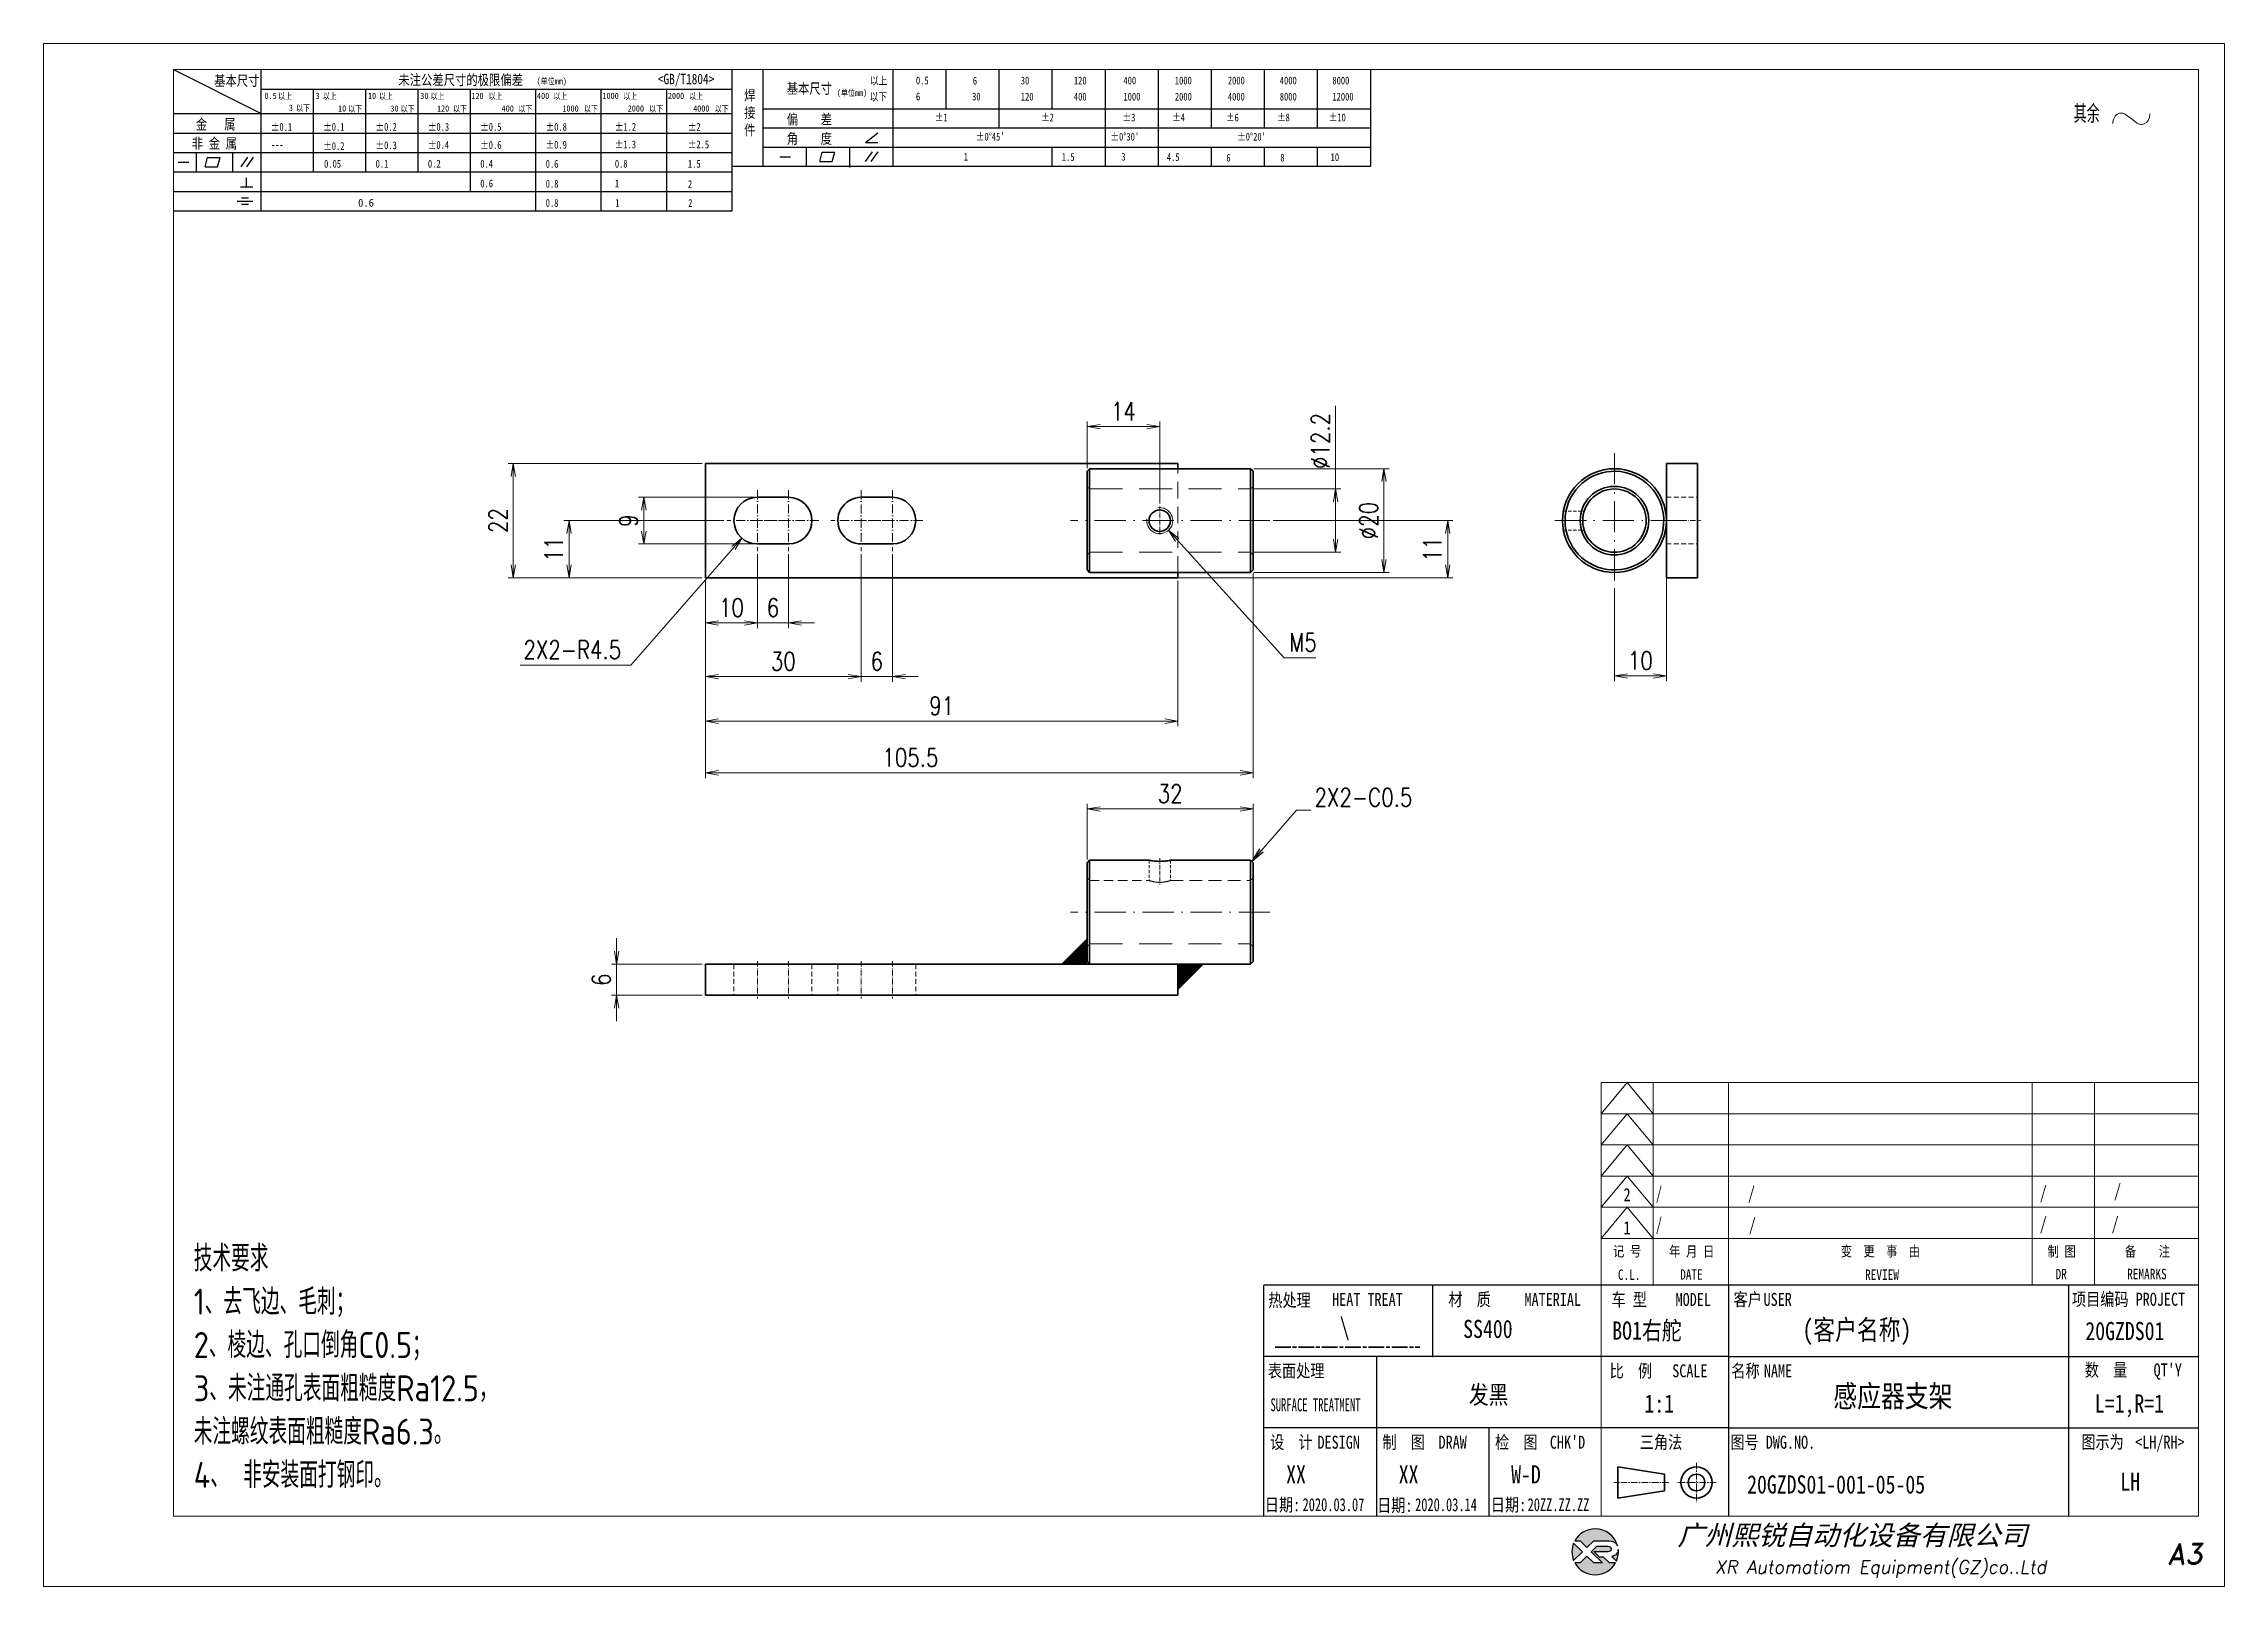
# Model space of a CAD drawing. Header units: millimetres. Extents: x 1333 to 78972, y -42879 to -5704.
# Drawn here: x 76288.4 to 76708.4, y -21799.1 to -21502.1 of the extents above; entities that cross this region are included whole.
import ezdxf
from ezdxf.enums import TextEntityAlignment as Align

# ---------------------------------------------------------------- set-up
doc = ezdxf.new("R2010")
doc.units = ezdxf.units.MM
doc.header["$LTSCALE"] = 0.5
for name, pattern in [('AM_ISO02W050x2', [3.75, 3, -0.75]), ('AM_ISO08W050x2', [9, 6, -0.75, 1.5, -0.75]), ('CENTER', [2, 1.25, -0.25, 0.25, -0.25]), ('DASHDOT', [18.5, 12, -3, 0.5, -3]), ('DASHED', [19.05, 12.7, -6.35]), ('DOT2', [0.125, 0, -0.125])]:
    doc.linetypes.add(name, pattern=pattern)
for name, color, linetype in [('DIM', 3, 'Continuous'), ('Drawing', 7, 'Continuous'), ('layer 1', 7, 'Continuous'), ('图号', 7, 'Continuous'), ('图名', 7, 'Continuous'), ('图框文字', 7, 'Continuous'), ('数量', 7, 'Continuous'), ('材质', 7, 'Continuous'), ('表面处理', 7, 'Continuous'), ('车型', 7, 'Continuous')]:
    doc.layers.add(name, color=color, linetype=linetype)
for name, color, linetype, lineweight in [('中心线', 2, 'AM_ISO08W050x2', 18), ('图框', 7, 'Continuous', 18), ('标注线', 3, 'Continuous', 18), ('热处理', 7, 'Continuous', 20), ('粗实线', 7, 'Continuous', 35), ('粗点划线', 6, 'AM_ISO08W050x2', 35), ('虚线', 1, 'AM_ISO02W050x2', 18)]:
    doc.layers.add(name, color=color, linetype=linetype, lineweight=lineweight)
doc.layers.add('打印', color=7, linetype='Continuous', lineweight=15, plot=False)
doc.layers.add('打印-禁用', color=7, linetype='Continuous', lineweight=15, plot=False)
doc.styles.add('DIM', font='romans.shx', dxfattribs={"width": 0.8, "bigfont": 'bigfont.shx'})
doc.styles.add('STYLE1', font='')
doc.styles.add('国标', font='simfang.ttf', dxfattribs={"width": 0.8})
doc.styles.add('机械长仿宋', font='gbenor.shx', dxfattribs={"height": 1, "bigfont": 'gbcbig.shx'})
doc.styles.add('标题字', font='romand.shx', dxfattribs={"oblique": 10, "bigfont": 'bigfont.shx'})
doc.styles.get('STYLE1').set_extended_font_data('SimSun')
doc.dimstyles.new('XR 1-1', dxfattribs={"dimtxt": 3.5, "dimasz": 2.5, "dimexe": 1, "dimexo": 0.625, "dimgap": 1.2, "dimtad": 1, "dimtoh": 1, "dimdsep": 46, "dimtxsty": 'DIM', "dimblk": 'OPEN', "dimcen": 0, "dimclrd": 8, "dimclre": 8, "dimclrt": 2, "dimazin": 2, "dimtfac": 0.5, "dimtmove": 0, "dimatfit": 3, "dimldrblk": 'OPEN', "dimfxl": 1, "dimtolj": 2, "dimlwd": 18, "dimlwe": 18, "dimarcsym": 0})
doc.dimstyles.new('XR 1-1$0', dxfattribs={"dimtxt": 3.5, "dimasz": 2.5, "dimexe": 1, "dimexo": 0.625, "dimgap": 1.2, "dimtad": 1, "dimzin": 9, "dimdsep": 46, "dimtxsty": 'DIM', "dimblk": 'OPEN', "dimcen": 0, "dimclrd": 8, "dimclre": 8, "dimclrt": 2, "dimazin": 2, "dimtfac": 0.5, "dimtmove": 0, "dimatfit": 3, "dimldrblk": 'OPEN', "dimfxl": 1, "dimtolj": 2, "dimlwd": 18, "dimlwe": 18, "dimarcsym": 0})
doc.dimstyles.new('XR 1-1$3', dxfattribs={"dimtxt": 3.5, "dimasz": 2.5, "dimexe": 1, "dimexo": 0.625, "dimgap": 1.2, "dimtad": 1, "dimtoh": 1, "dimdsep": 46, "dimtxsty": 'DIM', "dimblk": 'OPEN', "dimcen": 0, "dimclrd": 8, "dimclre": 8, "dimclrt": 2, "dimazin": 2, "dimtfac": 0.5, "dimtofl": 0, "dimtmove": 0, "dimatfit": 3, "dimldrblk": 'OPEN', "dimfxl": 1, "dimtolj": 2, "dimlwd": 18, "dimlwe": 18, "dimarcsym": 0})
doc.dimstyles.new('XR 1-1$4', dxfattribs={"dimtxt": 3.5, "dimasz": 2.5, "dimexe": 1, "dimexo": 0.625, "dimgap": 1.2, "dimtad": 1, "dimtoh": 1, "dimdsep": 46, "dimtxsty": 'DIM', "dimblk": 'OPEN', "dimcen": 0, "dimclrd": 8, "dimclre": 8, "dimclrt": 2, "dimazin": 2, "dimtfac": 0.5, "dimtofl": 0, "dimtmove": 0, "dimatfit": 3, "dimldrblk": 'OPEN', "dimfxl": 1, "dimtolj": 2, "dimlwd": 18, "dimlwe": 18, "dimarcsym": 0})

msp = doc.modelspace()

# ---------------------------------------------------------------- texts
at = {"layer": '图号', "color": 3, "style": '国标', "width": 0.8}
msp.add_text('20GZDS01-001-05-05', height=3.5, dxfattribs=at).set_placement((76616.526, -21781.219))
at = {"layer": '图名', "color": 3, "style": '国标', "width": 0.8}
msp.add_text('感应器支架', height=4.2, dxfattribs=at).set_placement((76644.598, -21764.578), align=Align.CENTER)
at = {"layer": '图框文字', "color": 3, "style": '国标'}
for s, height, width, p in [('/', 2.5, 0.705904, (76598.956, -21724.62)), ('/', 2.5, 0.8, (76616.691, -21724.62)), ('/', 2.5, 0.8, (76672.896, -21724.521)), ('/', 2.5, 0.8, (76687.191, -21724.15)), ('2', 2.5, 0.8, (76592.724, -21724.936)), ('1', 2.5, 0.8, (76592.713, -21731.296)), ('/', 2.5, 0.705904, (76598.956, -21730.62)), ('/', 2.5, 0.8, (76616.863, -21730.705)), ('/', 2.5, 0.8, (76672.896, -21730.521)), ('/', 2.5, 0.8, (76686.728, -21730.51)), ('    (客户名称)', 3.85, 0.8, (76618.791, -21751.611)), ('20GZDS01', 3.5, 0.8, (76681.663, -21751.682)), ('1:1', 3.5, 0.8, (76596.747, -21765.659)), ('XX', 3.5, 0.8, (76527.744, -21779.276)), ('XX', 3.5, 0.8, (76549.424, -21779.276)), ('W-D', 3.5, 0.8, (76571.084, -21779.276)), ('2020.03.07', 2.5, 0.7, (76530.909, -21784.612)), ('2020.03.14', 2.5, 0.7, (76552.589, -21784.612)), ('20ZZ.ZZ.ZZ', 2.5, 0.7, (76574.249, -21784.612))]:
    msp.add_text(s, height=height, dxfattribs=dict(at, width=width)).set_placement(p)
at = {"layer": '图框文字', "color": 3, "style": '国标', "width": 0.8}
msp.add_text('LH', height=3.5, dxfattribs=at).set_placement((76690.318, -21780.676), align=Align.CENTER)
at = {"layer": '数量', "color": 3, "style": '国标', "width": 0.8}
msp.add_text('L=1,R=1', height=3.5, dxfattribs=at).set_placement((76690.164, -21765.644), align=Align.CENTER)
at = {"layer": '材质', "color": 3, "style": '国标', "width": 0.8}
msp.add_text('SS400', height=3.5, dxfattribs=at).set_placement((76566.604, -21751.272), align=Align.CENTER)
at = {"layer": '标注线', "color": 2, "insert": (76533.212, -21648.952), "char_height": 3.5, "attachment_point": 7, "style": 'DIM'}
msp.add_mtext('\\A2;{\\Fromans,bigfont|c134;2X2-}C0.5', dxfattribs=at)
at = {"layer": '标注线', "color": 2, "insert": (76317.359, -21780.161), "char_height": 5, "width": 114.82461, "attachment_point": 7, "style": '机械长仿宋'}
msp.add_mtext('\\A2;技术要求\\P1、去飞边、毛刺；\\P2、棱边、孔口倒角C0.5；\\P3、未注通孔表面粗糙度Ra12.5，\\P未注螺纹表面粗糙度Ra6.3。{\\A0;\\P4、\\C3; \\C2;非安装面打钢印。}', dxfattribs=at)
at = {"layer": '热处理', "color": 3, "style": '国标', "width": 0.8}
msp.add_text('\\', height=3.5, dxfattribs=at).set_placement((76539.026, -21750.896), align=Align.CENTER)
at = {"layer": '表面处理', "color": 3, "style": '国标', "width": 0.8}
msp.add_text('发黑', height=3.5, dxfattribs=at).set_placement((76566.746, -21763.949), align=Align.CENTER)
at = {"layer": '车型', "color": 3, "style": '国标', "width": 0.8}
msp.add_text('BO1右舵', height=3.5, dxfattribs=at).set_placement((76590.551, -21751.596))

# ---------------------------------------------------------------- blocks, each defined once
blk = doc.blocks.new('XR')
at = {"true_color": 0xfc8000}
h = blk.add_hatch(color=30, dxfattribs=at)
h.set_gradient(color1=(252, 128, 0), rotation=240, one_color=1, tint=1, name='INVCURVED')
edge = h.paths.add_edge_path()
edge.add_spline(control_points=[(-434.18, -5928.47), (-433.9, -5928.74), (-433.63, -5929.01), (-433.63, -5929.01), (-433.63, -5929.01), (-433.63, -5929.01), (-433.36, -5928.74), (-433.09, -5928.47)], knot_values=[0.5625, 0.5625, 0.5625, 0.5625, 0.625, 0.625, 0.625, 0.625, 0.6875, 0.6875, 0.6875, 0.6875], degree=3, periodic=0)
edge.add_spline(control_points=[(-433.09, -5928.47), (-432.82, -5928.2), (-432.54, -5927.93), (-432.54, -5927.93), (-432.54, -5927.93), (-432.54, -5927.93), (-432.04, -5927.93), (-431.53, -5927.93)], knot_values=[0.4375, 0.4375, 0.4375, 0.4375, 0.5, 0.5, 0.5, 0.5, 0.5625, 0.5625, 0.5625, 0.5625], degree=3, periodic=0)
edge.add_spline(control_points=[(-431.53, -5927.93), (-431.03, -5927.93), (-430.52, -5927.93), (-430.52, -5927.93), (-430.52, -5927.93), (-430, -5927.93), (-429.43, -5927.96), (-429.01, -5928.33)], knot_values=[0.25, 0.25, 0.25, 0.25, 0.3125, 0.3125, 0.3125, 0.3125, 0.4375, 0.4375, 0.4375, 0.4375], degree=3, periodic=0)
edge.add_spline(control_points=[(-429.01, -5928.33), (-428.88, -5928.44), (-428.78, -5928.59), (-428.71, -5928.75)], knot_values=[0.125, 0.125, 0.125, 0.125, 0.25, 0.25, 0.25, 0.25], degree=3, periodic=0)
edge.add_spline(control_points=[(-428.71, -5928.75), (-429.13, -5927.18), (-430.58, -5926.02), (-432.31, -5926.02)], knot_values=[0, 0, 0, 0, 0.125, 0.125, 0.125, 0.125], degree=3, periodic=0)
edge.add_spline(control_points=[(-432.31, -5926.02), (-433.72, -5926.02), (-434.94, -5926.79), (-435.58, -5927.93)], knot_values=[0.875, 0.875, 0.875, 0.875, 1, 1, 1, 1], degree=3, periodic=0)
edge.add_spline(control_points=[(-435.58, -5927.93), (-435.58, -5927.93), (-434.72, -5927.93), (-434.72, -5927.93), (-434.72, -5927.93), (-434.72, -5927.93), (-434.45, -5928.2), (-434.18, -5928.47)], knot_values=[0.6875, 0.6875, 0.6875, 0.6875, 0.8125, 0.8125, 0.8125, 0.8125, 0.875, 0.875, 0.875, 0.875], degree=3, periodic=0)
edge = h.paths.add_edge_path()
edge.add_spline(control_points=[(-434.79, -5929.26), (-435.04, -5929.02), (-435.34, -5928.72), (-435.54, -5928.53)], knot_values=[0.562504, 0.562504, 0.562504, 0.562504, 0.656252, 0.656252, 0.656252, 0.656252], degree=3, periodic=0)
edge.add_spline(control_points=[(-435.54, -5928.53), (-435.67, -5928.4), (-435.76, -5928.31), (-435.76, -5928.31), (-435.76, -5928.31), (-435.94, -5928.74), (-436.03, -5929.21), (-436.03, -5929.71)], knot_values=[0.25, 0.25, 0.25, 0.25, 0.312504, 0.312504, 0.312504, 0.312504, 0.562504, 0.562504, 0.562504, 0.562504], degree=3, periodic=0)
edge.add_spline(control_points=[(-436.03, -5929.71), (-436.03, -5930.2), (-435.94, -5930.67), (-435.76, -5931.1), (-435.76, -5931.1), (-435.4, -5930.75), (-435.05, -5930.4)], knot_values=[0.874998, 0.874998, 0.874998, 0.874998, 1.124998, 1.124998, 1.124998, 1.25, 1.25, 1.25, 1.25], degree=3, periodic=0)
edge.add_spline(control_points=[(-435.05, -5930.4), (-434.7, -5930.05), (-434.34, -5929.71), (-434.34, -5929.71), (-434.34, -5929.71), (-434.34, -5929.71), (-434.34, -5929.71), (-434.34, -5929.71)], knot_values=[0.749878, 0.749878, 0.749878, 0.749878, 0.874875, 0.874875, 0.874875, 0.874875, 0.874998, 0.874998, 0.874998, 0.874998], degree=3, periodic=0)
edge.add_spline(control_points=[(-434.34, -5929.71), (-434.34, -5929.71), (-434.34, -5929.71), (-434.34, -5929.71)], knot_values=[0.749634, 0.749634, 0.749634, 0.749634, 0.749817, 0.749817, 0.749817, 0.749817], degree=3, periodic=0)
edge.add_spline(control_points=[(-434.35, -5929.7), (-434.35, -5929.7), (-434.35, -5929.7), (-434.35, -5929.7)], knot_values=[0.738281, 0.738281, 0.738281, 0.738281, 0.742188, 0.742188, 0.742188, 0.742188], degree=3, periodic=0)
edge.add_spline(control_points=[(-434.35, -5929.7), (-434.36, -5929.69), (-434.37, -5929.68), (-434.38, -5929.67)], knot_values=[0.726563, 0.726563, 0.726563, 0.726563, 0.738281, 0.738281, 0.738281, 0.738281], degree=3, periodic=0)
edge.add_spline(control_points=[(-434.38, -5929.67), (-434.38, -5929.66), (-434.39, -5929.65), (-434.4, -5929.65)], knot_values=[0.718751, 0.718751, 0.718751, 0.718751, 0.726563, 0.726563, 0.726563, 0.726563], degree=3, periodic=0)
edge.add_spline(control_points=[(-434.4, -5929.65), (-434.42, -5929.63), (-434.45, -5929.6), (-434.47, -5929.58)], knot_values=[0.703126, 0.703126, 0.703126, 0.703126, 0.718751, 0.718751, 0.718751, 0.718751], degree=3, periodic=0)
edge.add_spline(control_points=[(-434.47, -5929.58), (-434.5, -5929.55), (-434.53, -5929.52), (-434.56, -5929.49)], knot_values=[0.687501, 0.687501, 0.687501, 0.687501, 0.703126, 0.703126, 0.703126, 0.703126], degree=3, periodic=0)
edge.add_spline(control_points=[(-434.56, -5929.49), (-434.63, -5929.42), (-434.71, -5929.35), (-434.79, -5929.26)], knot_values=[0.656252, 0.656252, 0.656252, 0.656252, 0.687501, 0.687501, 0.687501, 0.687501], degree=3, periodic=0)
at = {"true_color": 0x0348ff}
h = blk.add_hatch(color=160, dxfattribs=at)
h.set_gradient(color1=(3, 72, 255), color2=(0, 41, 153), one_color=1, tint=0.3, name='HEMISPHERICAL')
edge = h.paths.add_edge_path()
edge.add_spline(control_points=[(-432.54, -5929.67), (-432.26, -5929.95), (-431.94, -5930.23), (-431.66, -5930.51), (-431.66, -5930.51), (-431.66, -5930.51), (-431.66, -5930.51), (-431.66, -5930.51)], knot_values=[0.736842, 0.736842, 0.736842, 0.736842, 0.789474, 0.789474, 0.789474, 0.789474, 0.802633, 0.802633, 0.802633, 0.802633], degree=3, periodic=0)
edge.add_spline(control_points=[(-431.66, -5930.51), (-431.65, -5930.51), (-431.65, -5930.52), (-431.65, -5930.52)], knot_values=[0.802633, 0.802633, 0.802633, 0.802633, 0.815791, 0.815791, 0.815791, 0.815791], degree=3, periodic=0)
edge.add_spline(control_points=[(-431.65, -5930.52), (-431.64, -5930.53), (-431.64, -5930.53), (-431.64, -5930.53)], knot_values=[0.815791, 0.815791, 0.815791, 0.815791, 0.82237, 0.82237, 0.82237, 0.82237], degree=3, periodic=0)
edge.add_spline(control_points=[(-431.64, -5930.53), (-431.64, -5930.53), (-431.64, -5930.53), (-431.63, -5930.54)], knot_values=[0.82237, 0.82237, 0.82237, 0.82237, 0.828949, 0.828949, 0.828949, 0.828949], degree=3, periodic=0)
edge.add_spline(control_points=[(-431.63, -5930.54), (-431.63, -5930.54), (-431.63, -5930.54), (-431.63, -5930.54), (-431.63, -5930.54), (-431.63, -5930.54), (-431.59, -5930.54), (-431.52, -5930.54)], knot_values=[0.841901, 0.841901, 0.841901, 0.841901, 0.842105, 0.842105, 0.842105, 0.842105, 0.855264, 0.855264, 0.855264, 0.855264], degree=3, periodic=0)
edge.add_spline(control_points=[(-431.52, -5930.54), (-431.46, -5930.54), (-431.38, -5930.54), (-431.3, -5930.54)], knot_values=[0.855264, 0.855264, 0.855264, 0.855264, 0.868422, 0.868422, 0.868422, 0.868422], degree=3, periodic=0)
edge.add_spline(control_points=[(-431.3, -5930.54), (-431.26, -5930.54), (-431.22, -5930.54), (-431.18, -5930.54)], knot_values=[0.868422, 0.868422, 0.868422, 0.868422, 0.875, 0.875, 0.875, 0.875], degree=3, periodic=0)
edge.add_spline(control_points=[(-431.18, -5930.54), (-431.14, -5930.54), (-431.1, -5930.54), (-431.07, -5930.54)], knot_values=[0.875, 0.875, 0.875, 0.875, 0.881579, 0.881579, 0.881579, 0.881579], degree=3, periodic=0)
edge.add_spline(control_points=[(-431.07, -5930.54), (-431.05, -5930.54), (-431.04, -5930.54), (-431.03, -5930.54)], knot_values=[0.881579, 0.881579, 0.881579, 0.881579, 0.884869, 0.884869, 0.884869, 0.884869], degree=3, periodic=0)
edge.add_spline(control_points=[(-431.03, -5930.54), (-431.02, -5930.54), (-431, -5930.54), (-431, -5930.54)], knot_values=[0.884869, 0.884869, 0.884869, 0.884869, 0.888158, 0.888158, 0.888158, 0.888158], degree=3, periodic=0)
edge.add_spline(control_points=[(-431, -5930.54), (-430.99, -5930.54), (-430.99, -5930.54), (-430.98, -5930.54)], knot_values=[0.888158, 0.888158, 0.888158, 0.888158, 0.889803, 0.889803, 0.889803, 0.889803], degree=3, periodic=0)
edge.add_spline(control_points=[(-430.98, -5930.54), (-430.98, -5930.54), (-430.98, -5930.54), (-430.97, -5930.54)], knot_values=[0.889803, 0.889803, 0.889803, 0.889803, 0.891447, 0.891447, 0.891447, 0.891447], degree=3, periodic=0)
edge.add_spline(control_points=[(-430.97, -5930.54), (-430.97, -5930.54), (-430.97, -5930.54), (-430.97, -5930.54)], knot_values=[0.891447, 0.891447, 0.891447, 0.891447, 0.89227, 0.89227, 0.89227, 0.89227], degree=3, periodic=0)
edge.add_spline(control_points=[(-430.97, -5930.54), (-430.97, -5930.54), (-430.97, -5930.54), (-430.97, -5930.54)], knot_values=[0.89227, 0.89227, 0.89227, 0.89227, 0.893092, 0.893092, 0.893092, 0.893092], degree=3, periodic=0)
edge.add_spline(control_points=[(-430.97, -5930.54), (-430.97, -5930.54), (-430.97, -5930.54), (-430.97, -5930.54)], knot_values=[0.893092, 0.893092, 0.893092, 0.893092, 0.893503, 0.893503, 0.893503, 0.893503], degree=3, periodic=0)
edge.add_spline(control_points=[(-430.97, -5930.54), (-430.97, -5930.54), (-430.97, -5930.54), (-430.97, -5930.54)], knot_values=[0.893503, 0.893503, 0.893503, 0.893503, 0.893914, 0.893914, 0.893914, 0.893914], degree=3, periodic=0)
edge.add_spline(control_points=[(-430.97, -5930.54), (-430.97, -5930.54), (-430.97, -5930.54), (-430.97, -5930.54)], knot_values=[0.893914, 0.893914, 0.893914, 0.893914, 0.89412, 0.89412, 0.89412, 0.89412], degree=3, periodic=0)
edge.add_spline(control_points=[(-430.97, -5930.54), (-430.97, -5930.54), (-430.97, -5930.54), (-430.97, -5930.54)], knot_values=[0.89412, 0.89412, 0.89412, 0.89412, 0.894326, 0.894326, 0.894326, 0.894326], degree=3, periodic=0)
edge.add_spline(control_points=[(-430.97, -5930.54), (-430.97, -5930.54), (-430.97, -5930.54), (-430.97, -5930.54)], knot_values=[0.894428, 0.894428, 0.894428, 0.894428, 0.894531, 0.894531, 0.894531, 0.894531], degree=3, periodic=0)
edge.add_spline(control_points=[(-430.97, -5930.54), (-430.97, -5930.54), (-430.97, -5930.54), (-430.97, -5930.54)], knot_values=[0.894531, 0.894531, 0.894531, 0.894531, 0.894583, 0.894583, 0.894583, 0.894583], degree=3, periodic=0)
edge.add_spline(control_points=[(-430.97, -5930.54), (-430.97, -5930.54), (-430.97, -5930.54), (-430.97, -5930.54), (-430.97, -5930.54), (-430.97, -5930.54), (-430.73, -5930.78), (-430.49, -5931.01)], knot_values=[0.894685, 0.894685, 0.894685, 0.894685, 0.894737, 0.894737, 0.894737, 0.894737, 0.921052, 0.921052, 0.921052, 0.921052], degree=3, periodic=0)
edge.add_spline(control_points=[(-430.49, -5931.01), (-430.26, -5931.24), (-430.02, -5931.48), (-430.02, -5931.48)], knot_values=[0.921052, 0.921052, 0.921052, 0.921052, 0.947368, 0.947368, 0.947368, 0.947368], degree=3, periodic=0)
edge.add_spline(control_points=[(-430.02, -5931.48), (-430.02, -5931.48), (-430.02, -5931.48), (-430.02, -5931.48)], knot_values=[0.947522, 0.947522, 0.947522, 0.947522, 0.947573, 0.947573, 0.947573, 0.947573], degree=3, periodic=0)
edge.add_spline(control_points=[(-430.02, -5931.48), (-430.02, -5931.48), (-430.02, -5931.48), (-430.02, -5931.48)], knot_values=[0.947573, 0.947573, 0.947573, 0.947573, 0.947676, 0.947676, 0.947676, 0.947676], degree=3, periodic=0)
edge.add_spline(control_points=[(-430.02, -5931.48), (-430.02, -5931.48), (-430.02, -5931.48), (-430.02, -5931.48)], knot_values=[0.947676, 0.947676, 0.947676, 0.947676, 0.947779, 0.947779, 0.947779, 0.947779], degree=3, periodic=0)
edge.add_spline(control_points=[(-430.02, -5931.48), (-430.02, -5931.48), (-430.02, -5931.48), (-430.02, -5931.48)], knot_values=[0.947779, 0.947779, 0.947779, 0.947779, 0.947984, 0.947984, 0.947984, 0.947984], degree=3, periodic=0)
edge.add_spline(control_points=[(-430.02, -5931.48), (-430.02, -5931.48), (-430.02, -5931.48), (-430.02, -5931.48)], knot_values=[0.947984, 0.947984, 0.947984, 0.947984, 0.94819, 0.94819, 0.94819, 0.94819], degree=3, periodic=0)
edge.add_spline(control_points=[(-430.02, -5931.48), (-430.02, -5931.48), (-430.02, -5931.48), (-430.02, -5931.48)], knot_values=[0.94819, 0.94819, 0.94819, 0.94819, 0.948601, 0.948601, 0.948601, 0.948601], degree=3, periodic=0)
edge.add_spline(control_points=[(-430.02, -5931.48), (-430.02, -5931.48), (-430.02, -5931.48), (-430.02, -5931.48)], knot_values=[0.948601, 0.948601, 0.948601, 0.948601, 0.949012, 0.949012, 0.949012, 0.949012], degree=3, periodic=0)
edge.add_spline(control_points=[(-430.02, -5931.48), (-430.02, -5931.48), (-430.01, -5931.48), (-430.01, -5931.48)], knot_values=[0.949012, 0.949012, 0.949012, 0.949012, 0.949834, 0.949834, 0.949834, 0.949834], degree=3, periodic=0)
edge.add_spline(control_points=[(-430.01, -5931.48), (-430.01, -5931.48), (-430.01, -5931.48), (-430.01, -5931.48)], knot_values=[0.949834, 0.949834, 0.949834, 0.949834, 0.950657, 0.950657, 0.950657, 0.950657], degree=3, periodic=0)
edge.add_spline(control_points=[(-430.01, -5931.48), (-430.01, -5931.48), (-430, -5931.48), (-430, -5931.48)], knot_values=[0.950657, 0.950657, 0.950657, 0.950657, 0.952301, 0.952301, 0.952301, 0.952301], degree=3, periodic=0)
edge.add_spline(control_points=[(-430, -5931.48), (-429.99, -5931.48), (-429.98, -5931.48), (-429.98, -5931.48)], knot_values=[0.952301, 0.952301, 0.952301, 0.952301, 0.953946, 0.953946, 0.953946, 0.953946], degree=3, periodic=0)
edge.add_spline(control_points=[(-429.98, -5931.48), (-429.96, -5931.48), (-429.95, -5931.48), (-429.93, -5931.48)], knot_values=[0.953946, 0.953946, 0.953946, 0.953946, 0.957236, 0.957236, 0.957236, 0.957236], degree=3, periodic=0)
edge.add_spline(control_points=[(-429.93, -5931.48), (-429.91, -5931.48), (-429.89, -5931.48), (-429.87, -5931.48)], knot_values=[0.957236, 0.957236, 0.957236, 0.957236, 0.960525, 0.960525, 0.960525, 0.960525], degree=3, periodic=0)
edge.add_spline(control_points=[(-429.87, -5931.48), (-429.82, -5931.48), (-429.77, -5931.48), (-429.71, -5931.48)], knot_values=[0.960525, 0.960525, 0.960525, 0.960525, 0.967104, 0.967104, 0.967104, 0.967104], degree=3, periodic=0)
edge.add_spline(control_points=[(-429.71, -5931.48), (-429.65, -5931.48), (-429.59, -5931.48), (-429.53, -5931.48)], knot_values=[0.967104, 0.967104, 0.967104, 0.967104, 0.973683, 0.973683, 0.973683, 0.973683], degree=3, periodic=0)
edge.add_spline(control_points=[(-429.53, -5931.48), (-429.41, -5931.48), (-429.29, -5931.48), (-429.19, -5931.48)], knot_values=[0.973683, 0.973683, 0.973683, 0.973683, 0.98684, 0.98684, 0.98684, 0.98684], degree=3, periodic=0)
edge.add_spline(control_points=[(-429.19, -5931.48), (-429.1, -5931.48), (-429.04, -5931.48), (-429.04, -5931.48), (-429.67, -5932.62), (-430.9, -5933.39), (-432.31, -5933.39)], knot_values=[0.98684, 0.98684, 0.98684, 0.98684, 1, 1, 1, 1.052632, 1.052632, 1.052632, 1.052632], degree=3, periodic=0)
edge.add_spline(control_points=[(-432.31, -5933.39), (-433.72, -5933.39), (-434.94, -5932.62), (-435.58, -5931.48), (-435.58, -5931.48), (-435.58, -5931.48), (-435.36, -5931.48), (-435.15, -5931.48)], knot_values=[0.052632, 0.052632, 0.052632, 0.052632, 0.105263, 0.105263, 0.105263, 0.105263, 0.131579, 0.131579, 0.131579, 0.131579], degree=3, periodic=0)
edge.add_spline(control_points=[(-435.15, -5931.48), (-434.93, -5931.48), (-434.72, -5931.48), (-434.72, -5931.48), (-434.72, -5931.48), (-434.72, -5931.48), (-434.45, -5931.21), (-434.18, -5930.94)], knot_values=[0.131579, 0.131579, 0.131579, 0.131579, 0.157895, 0.157895, 0.157895, 0.157895, 0.184211, 0.184211, 0.184211, 0.184211], degree=3, periodic=0)
edge.add_spline(control_points=[(-434.18, -5930.94), (-433.9, -5930.67), (-433.63, -5930.4), (-433.63, -5930.4), (-433.63, -5930.4), (-433.63, -5930.4), (-433.36, -5930.67), (-433.09, -5930.94)], knot_values=[0.184211, 0.184211, 0.184211, 0.184211, 0.210526, 0.210526, 0.210526, 0.210526, 0.236842, 0.236842, 0.236842, 0.236842], degree=3, periodic=0)
edge.add_spline(control_points=[(-433.09, -5930.94), (-432.82, -5931.21), (-432.54, -5931.48), (-432.54, -5931.48), (-432.54, -5931.48), (-432.54, -5931.48), (-432.19, -5931.48), (-431.83, -5931.48)], knot_values=[0.236842, 0.236842, 0.236842, 0.236842, 0.263158, 0.263158, 0.263158, 0.263158, 0.289474, 0.289474, 0.289474, 0.289474], degree=3, periodic=0)
edge.add_spline(control_points=[(-431.83, -5931.48), (-431.48, -5931.48), (-431.12, -5931.48), (-431.12, -5931.48), (-431.12, -5931.48), (-431.12, -5931.48), (-431.57, -5931.03), (-432.02, -5930.59)], knot_values=[0.289474, 0.289474, 0.289474, 0.289474, 0.315789, 0.315789, 0.315789, 0.315789, 0.342105, 0.342105, 0.342105, 0.342105], degree=3, periodic=0)
edge.add_spline(control_points=[(-432.02, -5930.59), (-432.47, -5930.15), (-432.92, -5929.71), (-432.92, -5929.71), (-432.92, -5929.71), (-432.92, -5929.71), (-432.71, -5929.5), (-432.5, -5929.29)], knot_values=[0.342105, 0.342105, 0.342105, 0.342105, 0.368421, 0.368421, 0.368421, 0.368421, 0.394737, 0.394737, 0.394737, 0.394737], degree=3, periodic=0)
edge.add_spline(control_points=[(-432.5, -5929.29), (-432.3, -5929.09), (-432.09, -5928.88), (-432.09, -5928.88)], knot_values=[0.394737, 0.394737, 0.394737, 0.394737, 0.421053, 0.421053, 0.421053, 0.421053], degree=3, periodic=0)
edge.add_spline(control_points=[(-432.09, -5928.88), (-432.09, -5928.88), (-432.06, -5928.86), (-432.06, -5928.86)], knot_values=[0.421053, 0.421053, 0.421053, 0.421053, 0.473684, 0.473684, 0.473684, 0.473684], degree=3, periodic=0)
edge.add_spline(control_points=[(-432.06, -5928.86), (-432.06, -5928.86), (-432.06, -5928.86), (-432.06, -5928.86), (-432.06, -5928.86), (-432.06, -5928.86), (-430.4, -5928.86), (-430.26, -5928.86)], knot_values=[0.473684, 0.473684, 0.473684, 0.473684, 0.473684, 0.473684, 0.473684, 0.473684, 0.526316, 0.526316, 0.526316, 0.526316], degree=3, periodic=0)
edge.add_spline(control_points=[(-430.26, -5928.86), (-429.54, -5928.86), (-429.62, -5929.4), (-429.83, -5929.55)], knot_values=[0.526316, 0.526316, 0.526316, 0.526316, 0.578947, 0.578947, 0.578947, 0.578947], degree=3, periodic=0)
edge.add_spline(control_points=[(-429.83, -5929.55), (-429.94, -5929.62), (-430.08, -5929.65), (-430.26, -5929.65), (-430.26, -5929.65), (-430.26, -5929.65), (-430.48, -5929.65), (-430.71, -5929.66)], knot_values=[0.578947, 0.578947, 0.578947, 0.578947, 0.631579, 0.631579, 0.631579, 0.631579, 0.657895, 0.657895, 0.657895, 0.657895], degree=3, periodic=0)
edge.add_spline(control_points=[(-430.71, -5929.66), (-430.93, -5929.66), (-431.15, -5929.67), (-431.15, -5929.67), (-431.15, -5929.67), (-431.15, -5929.67), (-432.54, -5929.67), (-432.54, -5929.67)], knot_values=[0.657895, 0.657895, 0.657895, 0.657895, 0.684211, 0.684211, 0.684211, 0.684211, 0.736842, 0.736842, 0.736842, 0.736842], degree=3, periodic=0)
edge = h.paths.add_edge_path()
edge.add_spline(control_points=[(-428.6, -5929.32), (-428.61, -5929.67), (-428.76, -5930), (-429.06, -5930.22)], knot_values=[0.8, 0.8, 0.8, 0.8, 1, 1, 1, 1], degree=3, periodic=0)
edge.add_spline(control_points=[(-429.06, -5930.22), (-429.22, -5930.34), (-429.41, -5930.43), (-429.61, -5930.48)], knot_values=[0.6, 0.6, 0.6, 0.6, 0.8, 0.8, 0.8, 0.8], degree=3, periodic=0)
edge.add_spline(control_points=[(-429.61, -5930.48), (-429.61, -5930.48), (-428.9, -5931.19), (-428.9, -5931.19), (-428.9, -5931.19), (-428.69, -5930.73), (-428.58, -5930.23), (-428.58, -5929.71)], knot_values=[0.2, 0.2, 0.2, 0.2, 0.4, 0.4, 0.4, 0.4, 0.6, 0.6, 0.6, 0.6], degree=3, periodic=0)
edge.add_spline(control_points=[(-428.58, -5929.71), (-428.58, -5929.58), (-428.59, -5929.45), (-428.6, -5929.32)], knot_values=[0, 0, 0, 0, 0.2, 0.2, 0.2, 0.2], degree=3, periodic=0)
at = {"layer": 'layer 1', "color": 30}
for points, knots in [([(-435.76, -5931.1), (-435.94, -5930.67), (-436.03, -5930.2), (-436.03, -5929.71), (-436.03, -5929.71), (-436.03, -5929.21), (-435.94, -5928.74), (-435.76, -5928.31), (-435.76, -5928.31), (-435.76, -5928.31), (-434.34, -5929.71), (-434.34, -5929.71), (-434.34, -5929.71), (-434.34, -5929.71), (-435.76, -5931.1), (-435.76, -5931.1)], [0, 0, 0, 0, 0.25, 0.25, 0.25, 0.25, 0.5, 0.5, 0.5, 0.5, 0.75, 0.75, 0.75, 0.75, 1, 1, 1, 1]), ([(-432.31, -5926.02), (-430.58, -5926.02), (-429.13, -5927.18), (-428.71, -5928.75), (-428.71, -5928.75), (-428.78, -5928.59), (-428.88, -5928.44), (-429.01, -5928.33), (-429.01, -5928.33), (-429.43, -5927.96), (-430, -5927.93), (-430.52, -5927.93), (-430.52, -5927.93), (-430.52, -5927.93), (-432.54, -5927.93), (-432.54, -5927.93), (-432.54, -5927.93), (-432.54, -5927.93), (-433.63, -5929.01), (-433.63, -5929.01), (-433.63, -5929.01), (-433.63, -5929.01), (-434.72, -5927.93), (-434.72, -5927.93), (-434.72, -5927.93), (-434.72, -5927.93), (-435.58, -5927.93), (-435.58, -5927.93), (-435.58, -5927.93), (-434.94, -5926.79), (-433.72, -5926.02), (-432.31, -5926.02)], [0, 0, 0, 0, 0.125, 0.125, 0.125, 0.125, 0.25, 0.25, 0.25, 0.25, 0.375, 0.375, 0.375, 0.375, 0.5, 0.5, 0.5, 0.5, 0.625, 0.625, 0.625, 0.625, 0.75, 0.75, 0.75, 0.75, 0.875, 0.875, 0.875, 0.875, 1, 1, 1, 1])]:
    blk.add_open_spline(points, degree=3, knots=knots, dxfattribs=at)
at = {"layer": 'layer 1', "color": 154}
for points, knots in [([(-429.04, -5931.48), (-429.67, -5932.62), (-430.9, -5933.39), (-432.31, -5933.39), (-432.31, -5933.39), (-433.72, -5933.39), (-434.94, -5932.62), (-435.58, -5931.48), (-435.58, -5931.48), (-435.58, -5931.48), (-434.72, -5931.48), (-434.72, -5931.48), (-434.72, -5931.48), (-434.72, -5931.48), (-433.63, -5930.4), (-433.63, -5930.4), (-433.63, -5930.4), (-433.63, -5930.4), (-432.54, -5931.48), (-432.54, -5931.48), (-432.54, -5931.48), (-432.54, -5931.48), (-431.12, -5931.48), (-431.12, -5931.48), (-431.12, -5931.48), (-431.12, -5931.48), (-432.92, -5929.71), (-432.92, -5929.71), (-432.92, -5929.71), (-432.92, -5929.71), (-432.09, -5928.88), (-432.09, -5928.88), (-432.09, -5928.88), (-432.09, -5928.88), (-432.06, -5928.86), (-432.06, -5928.86), (-432.06, -5928.86), (-432.06, -5928.86), (-430.4, -5928.86), (-430.26, -5928.86), (-430.26, -5928.86), (-429.54, -5928.86), (-429.62, -5929.4), (-429.83, -5929.55), (-429.83, -5929.55), (-429.94, -5929.62), (-430.08, -5929.65), (-430.26, -5929.65), (-430.26, -5929.65), (-430.26, -5929.65), (-431.15, -5929.67), (-431.15, -5929.67), (-431.15, -5929.67), (-431.15, -5929.67), (-432.54, -5929.67), (-432.54, -5929.67), (-432.54, -5929.67), (-432.26, -5929.95), (-431.94, -5930.23), (-431.66, -5930.51), (-431.66, -5930.51), (-431.66, -5930.51), (-431.63, -5930.54), (-431.63, -5930.54), (-431.63, -5930.54), (-431.63, -5930.54), (-430.97, -5930.54), (-430.97, -5930.54), (-430.97, -5930.54), (-430.97, -5930.54), (-430.02, -5931.48), (-430.02, -5931.48), (-430.02, -5931.48), (-430.02, -5931.48), (-429.04, -5931.48), (-429.04, -5931.48)], [0, 0, 0, 0, 0.052632, 0.052632, 0.052632, 0.052632, 0.105263, 0.105263, 0.105263, 0.105263, 0.157895, 0.157895, 0.157895, 0.157895, 0.210526, 0.210526, 0.210526, 0.210526, 0.263158, 0.263158, 0.263158, 0.263158, 0.315789, 0.315789, 0.315789, 0.315789, 0.368421, 0.368421, 0.368421, 0.368421, 0.421053, 0.421053, 0.421053, 0.421053, 0.473684, 0.473684, 0.473684, 0.473684, 0.526316, 0.526316, 0.526316, 0.526316, 0.578947, 0.578947, 0.578947, 0.578947, 0.631579, 0.631579, 0.631579, 0.631579, 0.684211, 0.684211, 0.684211, 0.684211, 0.736842, 0.736842, 0.736842, 0.736842, 0.789474, 0.789474, 0.789474, 0.789474, 0.842105, 0.842105, 0.842105, 0.842105, 0.894737, 0.894737, 0.894737, 0.894737, 0.947368, 0.947368, 0.947368, 0.947368, 1, 1, 1, 1]), ([(-428.6, -5929.32), (-428.59, -5929.45), (-428.58, -5929.58), (-428.58, -5929.71), (-428.58, -5929.71), (-428.58, -5930.23), (-428.69, -5930.73), (-428.9, -5931.19), (-428.9, -5931.19), (-428.9, -5931.19), (-429.61, -5930.48), (-429.61, -5930.48), (-429.61, -5930.48), (-429.41, -5930.43), (-429.22, -5930.34), (-429.06, -5930.22), (-429.06, -5930.22), (-428.76, -5930), (-428.61, -5929.67), (-428.6, -5929.32)], [0, 0, 0, 0, 0.2, 0.2, 0.2, 0.2, 0.4, 0.4, 0.4, 0.4, 0.6, 0.6, 0.6, 0.6, 0.8, 0.8, 0.8, 0.8, 1, 1, 1, 1])]:
    blk.add_open_spline(points, degree=3, knots=knots, dxfattribs=at)
blk = doc.blocks.new('GZDEH零件A3图框V01版')
at = {"layer": '中心线', "color": 1, "linetype": 'CENTER', "lineweight": 5, "ltscale": 2}
for p, q in [((3175.82, -1822.66), (3175.82, -1830.26)), ((3170.49, -1826.46), (3159.89, -1826.46)), ((3179.62, -1826.46), (3172.02, -1826.46))]:
    blk.add_line(p, q, dxfattribs=at)
at = {"layer": '图框', "linetype": 'Continuous'}
for p, q in [((2882.49, -1554.46), (2882.49, -1832.96)), ((3272.49, -1554.46), (2882.49, -1554.46)), ((3272.49, -1832.96), (3272.49, -1554.46)), ((3157.49, -1749.46), (3272.49, -1749.46)), ((3157.49, -1832.96), (3157.49, -1749.46)), ((2882.49, -1832.96), (3272.49, -1832.96))]:
    blk.add_line(p, q, dxfattribs=at)
at = {"layer": '图框', "color": 9}
for p, q in [((3157.49, -1755.46), (3162.49, -1749.46)), ((3162.49, -1749.46), (3167.49, -1755.46)), ((3167.49, -1788.46), (3167.49, -1749.46)), ((3240.49, -1788.46), (3240.49, -1749.46)), ((3252.49, -1749.46), (3252.49, -1788.46)), ((3157.49, -1755.46), (3272.49, -1755.46)), ((3157.49, -1761.46), (3162.49, -1755.46)), ((3162.49, -1755.46), (3167.49, -1761.46)), ((3157.49, -1761.46), (3272.49, -1761.46)), ((3157.49, -1767.46), (3162.49, -1761.46)), ((3162.49, -1761.46), (3167.49, -1767.46)), ((3157.49, -1767.46), (3272.49, -1767.46)), ((3157.49, -1773.46), (3162.49, -1767.46)), ((3162.49, -1767.46), (3167.49, -1773.46)), ((3157.49, -1773.46), (3272.49, -1773.46)), ((3157.49, -1779.46), (3162.49, -1773.46)), ((3162.49, -1773.46), (3167.49, -1779.46)), ((3157.49, -1779.46), (3272.49, -1779.46))]:
    blk.add_line(p, q, dxfattribs=at)
at = {"layer": '图框', "color": 9, "linetype": 'Continuous'}
blk.add_line((3181.99, -1749.46), (3181.99, -1832.96), dxfattribs=at)
at = {"layer": '图框', "color": 2, "linetype": 'ByBlock', "lineweight": 35}
for p, q in [((3169.69, -1824.86), (3160.69, -1823.46)), ((3160.69, -1829.46), (3160.69, -1823.46)), ((3169.69, -1824.86), (3169.69, -1828.06)), ((3169.69, -1828.06), (3160.69, -1829.46))]:
    blk.add_line(p, q, dxfattribs=at)
for radius in [3, 1.6]:
    blk.add_circle((3175.82, -1826.46), radius, dxfattribs=at)
at = {"layer": '图框文字', "color": 9}
for p, q in [((2882.49, -1554.46), (2899.37, -1562.92)), ((2899.37, -1581.67), (2899.37, -1554.46)), ((2990.09, -1581.67), (2990.09, -1554.46)), ((2996.09, -1573.08), (2996.09, -1554.46)), ((3021.09, -1561.98), (3021.09, -1554.46)), ((3031.31, -1561.98), (3031.31, -1554.46)), ((3041.53, -1561.98), (3041.53, -1554.46)), ((3051.75, -1561.98), (3051.75, -1554.46)), ((3061.98, -1561.98), (3061.98, -1554.46)), ((3072.2, -1561.98), (3072.2, -1554.46)), ((3082.42, -1561.98), (3082.42, -1554.46)), ((3092.64, -1561.98), (3092.64, -1554.46)), ((3102.86, -1561.98), (3102.86, -1554.46)), ((3113.09, -1573.08), (3113.09, -1554.46)), ((2899.37, -1558.24), (2990.09, -1558.24)), ((2909.45, -1574.17), (2909.45, -1558.24)), ((2919.53, -1574.17), (2919.53, -1558.24)), ((2929.61, -1574.17), (2929.61, -1558.24)), ((2939.69, -1577.92), (2939.69, -1558.24)), ((2952.29, -1581.67), (2952.29, -1558.24)), ((2964.89, -1581.67), (2964.89, -1558.24)), ((2977.49, -1581.67), (2977.49, -1558.24)), ((2996.09, -1561.98), (3113.09, -1561.98)), ((3021.09, -1573.08), (3021.09, -1561.98)), ((3041.53, -1565.68), (3041.53, -1561.98)), ((3061.98, -1573.08), (3061.98, -1561.98)), ((3072.2, -1573.08), (3072.2, -1561.98)), ((3082.42, -1565.68), (3082.42, -1561.98)), ((3092.64, -1565.68), (3092.64, -1561.98)), ((3102.86, -1565.68), (3102.86, -1561.98)), ((2882.49, -1562.92), (2990.09, -1562.92)), ((2996.09, -1565.68), (3113.09, -1565.68)), ((2882.49, -1566.67), (2990.09, -1566.67)), ((2882.49, -1570.42), (2990.09, -1570.42)), ((2886.92, -1574.12), (2886.92, -1570.42)), ((2893.91, -1574.12), (2893.91, -1570.42)), ((2996.09, -1569.38), (3113.09, -1569.38)), ((3004.42, -1573.08), (3004.42, -1569.38)), ((3006.97, -1572.12), (3007.45, -1570.33)), ((3007.45, -1570.33), (3009.86, -1570.33)), ((3009.39, -1572.12), (3009.86, -1570.33)), ((3012.75, -1573.08), (3012.75, -1569.38)), ((3015.75, -1568.51), (3018.15, -1566.66)), ((3015.75, -1568.51), (3018.15, -1568.51)), ((3015.81, -1572.12), (3017.15, -1570.26)), ((3016.89, -1572.12), (3018.23, -1570.26)), ((3051.75, -1573.08), (3051.75, -1569.38)), ((3082.42, -1573.08), (3082.42, -1569.48)), ((3092.64, -1573.08), (3092.64, -1569.38)), ((3102.86, -1573.08), (3102.86, -1569.38)), ((2882.49, -1574.17), (2990.09, -1574.17)), ((2883.43, -1572.27), (2885.49, -1572.27)), ((2888.59, -1573.16), (2889.07, -1571.37)), ((2888.59, -1573.16), (2891, -1573.16)), ((2889.07, -1571.37), (2891.48, -1571.37)), ((2891, -1573.16), (2891.48, -1571.37)), ((2895.52, -1573.16), (2896.85, -1571.3)), ((2896.6, -1573.16), (2897.94, -1571.3)), ((2990.09, -1573.08), (3113.09, -1573.08)), ((2999.26, -1571.23), (3001.32, -1571.23)), ((3006.97, -1572.12), (3009.39, -1572.12)), ((3012.75, -1573.33), (3012.75, -1573.08)), ((2882.49, -1577.92), (2990.09, -1577.92)), ((2895.42, -1577.05), (2897.81, -1577.05)), ((2895.57, -1579.17), (2896.92, -1579.17)), ((2896.58, -1577.05), (2896.58, -1575.28)), ((2882.49, -1581.67), (2990.09, -1581.67)), ((2894.79, -1579.77), (2897.77, -1579.77)), ((2895.57, -1580.37), (2896.93, -1580.37)), ((3272.49, -1788.46), (3092.49, -1788.46)), ((3124.99, -1788.46), (3124.99, -1802.35)), ((3181.99, -1788.46), (3181.99, -1832.96)), ((3247.49, -1788.46), (3247.49, -1832.96)), ((3181.99, -1802.21), (3092.49, -1802.21)), ((3114.17, -1802.21), (3114.17, -1815.96)), ((3181.99, -1802.21), (3272.49, -1802.21)), ((3181.99, -1815.96), (3092.49, -1815.96)), ((3114.17, -1815.96), (3114.17, -1832.96)), ((3114.17, -1815.96), (3114.17, -1832.96)), ((3135.83, -1815.96), (3135.83, -1832.96)), ((3135.83, -1815.96), (3135.83, -1832.96)), ((3181.99, -1815.96), (3272.49, -1815.96))]:
    blk.add_line(p, q, dxfattribs=at)
at = {"layer": '图框文字', "color": 7}
blk.add_line((3272.49, -1788.46), (3092.49, -1788.46), dxfattribs=at)
at = {"layer": '图框文字', "color": 9, "linetype": 'Continuous'}
blk.add_line((3092.49, -1832.96), (3092.49, -1788.46), dxfattribs=at)
at = {"layer": '打印-禁用', "linetype": 'Continuous'}
for p, q in [((2857.49, -1549.46), (2857.49, -1846.46)), ((3277.49, -1549.46), (2857.49, -1549.46)), ((3277.49, -1846.46), (3277.49, -1549.46)), ((2857.49, -1846.46), (3277.49, -1846.46))]:
    blk.add_line(p, q, dxfattribs=at)
at = {"layer": 'DIM', "xscale": 1.199999999999818, "yscale": 1.199999999999818, "zscale": 1.199999999999818}
blk.add_blockref('XR', (3675.07, 5275.84), dxfattribs=at)
at = {"layer": '图框', "color": 9, "style": '国标', "width": 0.8}
for s, p in [('记 号', (3162.47, -1782.94)), ('年 月 日', (3174.9, -1782.98)), ('变  更  事  由', (3211.24, -1782.93)), ('C.L.', (3162.86, -1787.45)), ('DATE', (3174.85, -1787.42)), ('REVIEW', (3211.55, -1787.45))]:
    blk.add_text(s, height=2, dxfattribs=at).set_placement(p, align=Align.CENTER)
for s, p in [('制 图', (3246.15, -1781.95)), ('备    注', (3262.68, -1781.92)), ('DR', (3246.06, -1786.34)), ('REMARKS', (3262.57, -1786.32))]:
    blk.add_text(s, height=2, dxfattribs=at).set_placement(p, align=Align.MIDDLE)
at = {"layer": '图框文字', "color": 9, "style": '国标'}
for s, height, width, p in [('基本尺寸', 2, 0.8, (2890.33, -1557.58)), ('未注公差尺寸的极限偏差', 2, 0.8, (2925.81, -1557.44)), ('<GB/T1804>', 2, 0.8, (2975.78, -1557.27)), ('基本尺寸', 2, 0.8, (3000.6, -1559.1)), ('以上', 1.5, 0.8, (3016.64, -1557.33)), ('0.5', 1.5, 0.8, (3025.49, -1557.3)), ('6', 1.5, 0.8, (3036.45, -1557.34)), ('30', 1.5, 0.8, (3045.69, -1557.31)), ('120', 1.5, 0.8, (3055.91, -1557.31)), ('400', 1.5, 0.8, (3065.46, -1557.31)), ('1000', 1.5, 0.8, (3075.36, -1557.31)), ('2000', 1.5, 0.8, (3085.57, -1557.31)), ('4000', 1.5, 0.8, (3095.57, -1557.31)), ('8000', 1.5, 0.8, (3105.7, -1557.31)), ('30', 1.2, 0.8, (2930.04, -1560.11)), ('以下', 1.5, 0.8, (3016.58, -1560.43)), ('6', 1.5, 0.8, (3025.49, -1560.38)), ('30', 1.5, 0.8, (3036.31, -1560.39)), ('120', 1.5, 0.8, (3045.69, -1560.41)), ('400', 1.5, 0.8, (3055.91, -1560.41)), ('1000', 1.5, 0.8, (3065.46, -1560.41)), ('2000', 1.5, 0.8, (3075.36, -1560.41)), ('4000', 1.5, 0.8, (3085.57, -1560.41)), ('8000', 1.5, 0.8, (3095.57, -1560.41)), ('12000', 1.5, 0.8, (3105.7, -1560.41)), ('金   属', 2, 0.8, (2886.82, -1565.98)), ('±0.1', 1.5, 0.8, (2901.27, -1566.23)), ('±0.1', 1.5, 0.8, (2911.35, -1566.23)), ('±0.2', 1.5, 0.8, (2921.43, -1566.23)), ('±0.3', 1.5, 0.8, (2931.51, -1566.23)), ('±0.5', 1.5, 0.8, (2941.59, -1566.23)), ('±0.8', 1.5, 0.8, (2954.19, -1566.23)), ('±1.2', 1.5, 0.8, (2967.51, -1566.23)), ('±2', 1.5, 0.8, (2981.58, -1566.23)), ('偏    差', 2, 0.8, (3000.6, -1565.04)), ('角    度', 2, 0.8, (3000.6, -1568.74)), ('±1', 1.5, 0.8, (3029.16, -1564.42)), ("±0%%D45'", 1.5, 0.8, (3037.06, -1568.12)), ('±2', 1.5, 0.8, (3049.61, -1564.42)), ("±0%%D30'", 1.5, 0.8, (3062.98, -1568.12)), ('±3', 1.5, 0.8, (3065.3, -1564.42)), ('±4', 1.5, 0.8, (3074.85, -1564.42)), ('±6', 1.5, 0.8, (3085.22, -1564.42)), ("±0%%D20'", 1.5, 0.8, (3087.38, -1568.12)), ('±8', 1.5, 0.8, (3095.06, -1564.42)), ('±10', 1.5, 0.8, (3105.02, -1564.42)), ('非 金 属', 2, 0.8, (2886.02, -1569.65)), ('---', 1.5, 0.8, (2901.27, -1569.65)), ('±0.2', 1.5, 0.8, (2911.35, -1569.92)), ('±0.3', 1.5, 0.8, (2921.43, -1569.77)), ('±0.4', 1.5, 0.8, (2931.51, -1569.71)), ('±0.6', 1.5, 0.8, (2941.59, -1569.71)), ('±0.9', 1.5, 0.8, (2954.19, -1569.68)), ('±1.3', 1.5, 0.8, (2967.51, -1569.62)), ('±2.5', 1.5, 0.8, (2981.58, -1569.61)), ('1', 1.5, 0.8, (3034.69, -1571.98)), ('1.5', 1.5, 0.8, (3053.59, -1572.01)), ('3', 1.5, 0.8, (3065.05, -1571.98)), ('4.5', 1.5, 0.8, (3073.82, -1572.05)), ('6', 1.5, 0.8, (3085.28, -1572.19)), ('8', 1.5, 0.8, (3095.68, -1572.15)), ('10', 1.5, 0.8, (3105.36, -1572.06)), ('0.1', 1.5, 0.8, (2921.43, -1573.34)), ('0.2', 1.5, 0.8, (2931.51, -1573.33)), ('0.4', 1.5, 0.8, (2941.59, -1573.33)), ('0.6', 1.5, 0.8, (2954.19, -1573.35)), ('0.8', 1.5, 0.8, (2967.51, -1573.33)), ('1.5', 1.5, 0.8, (2981.58, -1573.34)), ('0.6', 1.5, 0.8, (2941.59, -1577.14)), ('0.8', 1.5, 0.8, (2954.19, -1577.17)), ('1', 1.5, 0.8, (2967.51, -1577.12)), ('2', 1.5, 0.8, (2981.58, -1577.26)), ('0.8', 1.5, 0.8, (2954.19, -1580.87)), ('1', 1.5, 0.8, (2967.59, -1580.86)), ('2', 1.5, 0.8, (2981.62, -1580.89)), ('热处理', 2.5, 0.8, (3093.35, -1792.61)), ('材  质', 2.5, 0.8, (3128.04, -1792.46)), ('项目编码 PROJECT', 2.5, 0.8, (3248.13, -1792.43)), ('表面处理', 2.5, 0.8, (3093.27, -1806.21)), ('比  例\u3000', 2.5, 0.8, (3159.1, -1806.21)), ('SCALE', 2.5, 0.8, (3171.15, -1806.21)), ('名称\u3000', 2.5, 0.8, (3182.54, -1806.21)), ('NAME', 2.5, 0.8, (3188.8, -1806.21)), ('数  量', 2.5, 0.8, (3250.61, -1806.05)), ("QT'Y ", 2.5, 0.8, (3263.86, -1806.05)), ('SURFACE TREATMENT', 2.5, 0.6, (3093.77, -1812.75)), (' DESIGN', 2.5, 0.8, (3101.47, -1819.96)), (' DRAW', 2.5, 0.8, (3124.78, -1819.96)), ("CHK'D", 2.5, 0.8, (3147.58, -1819.96)), ('三角法', 2.5, 0.8, (3164.9, -1819.96)), ('图号', 2.5, 0.8, (3182.36, -1819.96)), ('DWG.NO.', 2.5, 0.8, (3189.16, -1819.96)), ('图示为', 2.5, 0.8, (3249.94, -1819.93)), ('<LH/RH>', 2.5, 0.8, (3260.31, -1819.93))]:
    blk.add_text(s, height=height, dxfattribs=dict(at, width=width)).set_placement(p)
at = {"layer": '图框文字', "color": 9, "lineweight": 15, "style": '国标', "width": 0.8}
for s, p in [('(单位mm)', (2952.44, -1557.27)), ('(单位mm)', (3010.27, -1559.51)), ('0.5', (2900.03, -1560.11)), ('以上', (2902.64, -1560.16)), ('3', (2904.73, -1562.41)), ('以下', (2906.1, -1562.46)), ('3', (2909.88, -1560.11)), ('以上', (2911.25, -1560.16)), ('10', (2914.19, -1562.54)), ('以下', (2916.18, -1562.59)), ('10', (2919.96, -1560.11)), ('以上', (2922.09, -1560.16)), ('30', (2924.27, -1562.54)), ('以下', (2926.26, -1562.59)), ('以上', (2932.02, -1560.16)), ('120', (2933.26, -1562.54)), ('以下', (2936.34, -1562.59)), ('120', (2939.88, -1560.11)), ('以上', (2943.21, -1560.16)), ('400', (2945.7, -1562.54)), ('以下', (2948.94, -1562.59)), ('400', (2952.52, -1560.11)), ('以上', (2955.68, -1560.16)), ('1000', (2957.41, -1562.54)), ('以下', (2961.54, -1562.59)), ('1000', (2965.12, -1560.11)), ('以上', (2969.16, -1560.16)), ('2000', (2969.99, -1562.54)), ('以下', (2974.14, -1562.59)), ('2000', (2977.72, -1560.11)), ('以上', (2981.8, -1560.16)), ('4000', (2982.59, -1562.54)), ('以下', (2986.74, -1562.59))]:
    blk.add_text(s, height=1.2, dxfattribs=at).set_placement(p)
at = {"layer": '图框文字', "color": 9, "lineweight": 13, "style": '国标'}
blk.add_text('0.6', height=1.5, dxfattribs=at).set_placement((2918.05, -1580.85))
at = {"layer": '图框文字', "color": 9, "style": '国标', "width": 0.8}
for s, p in [('HEAT TREAT', (3112.45, -1792.46)), ('MATERIAL', (3148.14, -1792.46)), ('客户', (3185.68, -1792.46)), ('USER', (3191.46, -1792.46)), ('设  计', (3097.79, -1819.96)), ('制  图', (3119.43, -1819.96)), ('检  图', (3141.11, -1819.96)), ('日期:', (3096.09, -1832)), ('日期:', (3117.71, -1832.1)), ('日期:', (3139.62, -1832))]:
    blk.add_text(s, height=2.5, dxfattribs=at).set_placement(p, align=Align.CENTER)
for s, p in [('车 型', (3162.87, -1791.2)), ('MODEL', (3175.2, -1791.24))]:
    blk.add_text(s, height=2.5, dxfattribs=at).set_placement(p, align=Align.MIDDLE)
at = {"layer": '图框文字', "color": 7, "lineweight": -3, "style": 'STYLE1', "oblique": 15}
blk.add_text('广州熙锐自动化设备有限公司 ', height=3.8, dxfattribs=at).set_placement((3172.16, -1838.51))
at = {"layer": '图框文字', "color": 7, "style": '标题字', "oblique": 10}
for s, height, p in [('A3', 4, (3269.91, -1840.2)), ('XR Automatiom Equipment(GZ)co..Ltd', 2.5, (3211.26, -1842.9))]:
    blk.add_text(s, height=height, dxfattribs=at).set_placement(p, align=Align.MIDDLE)
at = {"layer": '图框文字', "color": 9, "style": '国标'}
for s, insert, char_height, width, attachment_point in [('焊\\P接\\P件', (2992.39, -1558.41), 2, 3.1877, 1), ('0.05', (2911.51, -1573.37), 1.5, 5.1982, 7)]:
    blk.add_mtext(s, dxfattribs=dict(at, insert=insert, char_height=char_height, width=width, attachment_point=attachment_point))
blk = doc.blocks.new('DEH A3')
at = {"layer": '图框'}
blk.add_blockref('GZDEH零件A3图框V01版', (-2857.49, 1846.46), dxfattribs=at)
blk = doc.blocks.new('其余不去材料')
at = {"layer": '标注线', "color": 2, "lineweight": 13}
for points in [[(0, 0.17), (0.01, 0.48), (0.07, 0.79), (0.16, 1.09), (0.28, 1.36), (0.44, 1.6), (0.62, 1.8), (0.82, 1.97), (1.04, 2.09), (1.26, 2.17), (1.49, 2.21), (1.72, 2.21), (1.94, 2.17), (2.37, 1.97), (2.41, 1.95)], [(2.41, 1.95), (3.55, 1.11), (4.7, 0.27)], [(4.7, 0.27), (4.91, 0.14), (5.14, 0.05), (5.37, 0), (5.6, 0), (5.82, 0.04), (6.04, 0.11), (6.45, 0.38), (6.79, 0.8), (7.02, 1.34), (7.11, 1.95), (7.11, 2.09)]]:
    blk.add_lwpolyline(points, dxfattribs=at)
at = {"layer": '标注线', "color": 7, "linetype": 'DOT2', "style": '机械长仿宋'}
blk.add_text('其余', height=3.5, dxfattribs=at).set_placement((-7.56, 0.3))
blk = doc.blocks.new('_Open')
at = {"color": 0, "linetype": 'ByBlock', "lineweight": -2}
for p, q in [((-1, 0.17), (0, 0)), ((-1, -0.17), (0, 0)), ((0, 0), (-1, 0))]:
    blk.add_line(p, q, dxfattribs=at)
blk = doc.blocks.new('*D1064')
at = {"layer": 'Defpoints', "color": 0, "transparency": 16777216}
for p in [(76415.91, -21679.3), (76398.8, -21685.3), (76415.91, -21685.3)]:
    blk.add_point(p, dxfattribs=at)
at = {"layer": '标注线', "color": 8, "lineweight": 18, "transparency": 16777216}
for p, q in [((76398.8, -21676.8), (76398.8, -21674.3)), ((76415.28, -21679.3), (76397.8, -21679.3)), ((76398.8, -21679.3), (76398.8, -21685.3)), ((76415.28, -21685.3), (76397.8, -21685.3)), ((76398.8, -21687.8), (76398.8, -21690.3))]:
    blk.add_line(p, q, dxfattribs=at)
at = {"layer": '标注线', "color": 8, "lineweight": 18, "transparency": 16777216, "xscale": 2.5, "yscale": 2.5, "zscale": 2.5}
for p, rotation in [((76398.8, -21679.3), 270), ((76398.8, -21685.3), 90)]:
    blk.add_blockref('_Open', p, dxfattribs=dict(at, rotation=rotation))
at = {"layer": '标注线', "color": 2, "transparency": 16777216, "insert": (76395.85, -21682.3), "char_height": 3.5, "attachment_point": 5, "rotation": 90, "style": 'DIM'}
blk.add_mtext('\\A2;6', dxfattribs=at)
blk = doc.blocks.new('*D1065')
at = {"layer": 'Defpoints', "color": 0, "transparency": 16777216}
for p in [(76378.91, -21582.92), (76415.91, -21582.92), (76415.91, -21604.92)]:
    blk.add_point(p, dxfattribs=at)
at = {"layer": '标注线', "color": 8, "lineweight": 18, "transparency": 16777216}
for p, q in [((76415.28, -21582.92), (76377.91, -21582.92)), ((76378.91, -21602.42), (76378.91, -21585.42)), ((76415.28, -21604.92), (76377.91, -21604.92))]:
    blk.add_line(p, q, dxfattribs=at)
at = {"layer": '标注线', "color": 8, "lineweight": 18, "transparency": 16777216, "xscale": 2.5, "yscale": 2.5, "zscale": 2.5}
for p, rotation in [((76378.91, -21582.92), 90), ((76378.91, -21604.92), 270)]:
    blk.add_blockref('_Open', p, dxfattribs=dict(at, rotation=rotation))
at = {"layer": '标注线', "color": 2, "transparency": 16777216, "insert": (76375.96, -21593.92), "char_height": 3.5, "attachment_point": 5, "rotation": 90, "style": 'DIM'}
blk.add_mtext('\\A2;22', dxfattribs=at)
blk = doc.blocks.new('*D1066')
at = {"layer": 'Defpoints', "color": 0, "transparency": 16777216}
for p in [(76521.41, -21603.42), (76415.91, -21604.92), (76521.41, -21642.47)]:
    blk.add_point(p, dxfattribs=at)
at = {"layer": '标注线', "color": 8, "lineweight": 18, "transparency": 16777216}
for p, q in [((76521.41, -21604.04), (76521.41, -21643.47)), ((76415.91, -21605.54), (76415.91, -21643.47)), ((76418.41, -21642.47), (76518.91, -21642.47))]:
    blk.add_line(p, q, dxfattribs=at)
at = {"layer": '标注线', "color": 8, "lineweight": 18, "transparency": 16777216, "xscale": 2.5, "yscale": 2.5, "zscale": 2.5, "rotation": 180}
blk.add_blockref('_Open', (76415.91, -21642.47), dxfattribs=at)
at = {"layer": '标注线', "color": 8, "lineweight": 18, "transparency": 16777216, "xscale": 2.5, "yscale": 2.5, "zscale": 2.5}
blk.add_blockref('_Open', (76521.41, -21642.47), dxfattribs=at)
at = {"layer": '标注线', "color": 2, "transparency": 16777216, "insert": (76455.38, -21639.52), "char_height": 3.5, "attachment_point": 5, "style": 'DIM'}
blk.add_mtext('\\A2;105.5', dxfattribs=at)
blk = doc.blocks.new('*D1067')
at = {"layer": 'Defpoints', "color": 0, "transparency": 16777216}
for p in [(76415.91, -21604.92), (76506.91, -21604.92), (76415.91, -21632.52)]:
    blk.add_point(p, dxfattribs=at)
at = {"layer": '标注线', "color": 8, "lineweight": 18, "transparency": 16777216}
for p, q in [((76415.91, -21605.54), (76415.91, -21633.52)), ((76506.91, -21605.54), (76506.91, -21633.52)), ((76504.41, -21632.52), (76418.41, -21632.52))]:
    blk.add_line(p, q, dxfattribs=at)
at = {"layer": '标注线', "color": 8, "lineweight": 18, "transparency": 16777216, "xscale": 2.5, "yscale": 2.5, "zscale": 2.5, "rotation": 180}
blk.add_blockref('_Open', (76415.91, -21632.52), dxfattribs=at)
at = {"layer": '标注线', "color": 8, "lineweight": 18, "transparency": 16777216, "xscale": 2.5, "yscale": 2.5, "zscale": 2.5}
blk.add_blockref('_Open', (76506.91, -21632.52), dxfattribs=at)
at = {"layer": '标注线', "color": 2, "transparency": 16777216, "insert": (76461.41, -21629.57), "char_height": 3.5, "attachment_point": 5, "style": 'DIM'}
blk.add_mtext('\\A2;91', dxfattribs=at)
blk = doc.blocks.new('*D1068')
at = {"layer": 'Defpoints', "color": 0, "transparency": 16777216}
for p in [(76425.91, -21599.77), (76415.91, -21604.92), (76415.91, -21613.61)]:
    blk.add_point(p, dxfattribs=at)
at = {"layer": '标注线', "color": 8, "lineweight": 18, "transparency": 16777216}
for p, q in [((76425.91, -21600.39), (76425.91, -21614.61)), ((76415.91, -21605.54), (76415.91, -21614.61)), ((76423.41, -21613.61), (76418.41, -21613.61))]:
    blk.add_line(p, q, dxfattribs=at)
at = {"layer": '标注线', "color": 8, "lineweight": 18, "transparency": 16777216, "xscale": 2.5, "yscale": 2.5, "zscale": 2.5, "rotation": 180}
blk.add_blockref('_Open', (76415.91, -21613.61), dxfattribs=at)
at = {"layer": '标注线', "color": 8, "lineweight": 18, "transparency": 16777216, "xscale": 2.5, "yscale": 2.5, "zscale": 2.5}
blk.add_blockref('_Open', (76425.91, -21613.61), dxfattribs=at)
at = {"layer": '标注线', "color": 2, "transparency": 16777216, "insert": (76420.91, -21610.66), "char_height": 3.5, "attachment_point": 5, "style": 'DIM'}
blk.add_mtext('\\A2;10', dxfattribs=at)
blk = doc.blocks.new('*D1069')
at = {"layer": 'Defpoints', "color": 0, "transparency": 16777216}
for p in [(76425.91, -21599.77), (76431.91, -21599.77), (76431.91, -21613.61)]:
    blk.add_point(p, dxfattribs=at)
at = {"layer": '标注线', "color": 8, "lineweight": 18, "transparency": 16777216}
for p, q in [((76425.91, -21600.39), (76425.91, -21614.61)), ((76431.91, -21600.39), (76431.91, -21614.61)), ((76423.41, -21613.61), (76420.91, -21613.61)), ((76425.91, -21613.61), (76431.91, -21613.61)), ((76434.41, -21613.61), (76436.91, -21613.61))]:
    blk.add_line(p, q, dxfattribs=at)
at = {"layer": '标注线', "color": 8, "lineweight": 18, "transparency": 16777216, "xscale": 2.5, "yscale": 2.5, "zscale": 2.5}
blk.add_blockref('_Open', (76425.91, -21613.61), dxfattribs=at)
at = {"layer": '标注线', "color": 8, "lineweight": 18, "transparency": 16777216, "xscale": 2.5, "yscale": 2.5, "zscale": 2.5, "rotation": 180}
blk.add_blockref('_Open', (76431.91, -21613.61), dxfattribs=at)
at = {"layer": '标注线', "color": 2, "transparency": 16777216, "insert": (76428.91, -21610.66), "char_height": 3.5, "attachment_point": 5, "style": 'DIM'}
blk.add_mtext('\\A2;6', dxfattribs=at)
blk = doc.blocks.new('*D1070')
at = {"layer": 'Defpoints', "color": 0, "transparency": 16777216}
for p in [(76445.91, -21599.77), (76415.91, -21604.92), (76445.91, -21623.95)]:
    blk.add_point(p, dxfattribs=at)
at = {"layer": '标注线', "color": 8, "lineweight": 18, "transparency": 16777216}
for p, q in [((76445.91, -21600.39), (76445.91, -21624.95)), ((76415.91, -21605.54), (76415.91, -21624.95)), ((76418.41, -21623.95), (76443.41, -21623.95))]:
    blk.add_line(p, q, dxfattribs=at)
at = {"layer": '标注线', "color": 8, "lineweight": 18, "transparency": 16777216, "xscale": 2.5, "yscale": 2.5, "zscale": 2.5, "rotation": 180}
blk.add_blockref('_Open', (76415.91, -21623.95), dxfattribs=at)
at = {"layer": '标注线', "color": 8, "lineweight": 18, "transparency": 16777216, "xscale": 2.5, "yscale": 2.5, "zscale": 2.5}
blk.add_blockref('_Open', (76445.91, -21623.95), dxfattribs=at)
at = {"layer": '标注线', "color": 2, "transparency": 16777216, "insert": (76430.91, -21621), "char_height": 3.5, "attachment_point": 5, "style": 'DIM'}
blk.add_mtext('\\A2;30', dxfattribs=at)
blk = doc.blocks.new('*D1071')
at = {"layer": 'Defpoints', "color": 0, "transparency": 16777216}
for p in [(76445.91, -21599.77), (76451.91, -21599.77), (76451.91, -21623.95)]:
    blk.add_point(p, dxfattribs=at)
at = {"layer": '标注线', "color": 8, "lineweight": 18, "transparency": 16777216}
for p, q in [((76445.91, -21600.39), (76445.91, -21624.95)), ((76451.91, -21600.39), (76451.91, -21624.95)), ((76443.41, -21623.95), (76440.91, -21623.95)), ((76445.91, -21623.95), (76451.91, -21623.95)), ((76454.41, -21623.95), (76456.91, -21623.95))]:
    blk.add_line(p, q, dxfattribs=at)
at = {"layer": '标注线', "color": 8, "lineweight": 18, "transparency": 16777216, "xscale": 2.5, "yscale": 2.5, "zscale": 2.5}
blk.add_blockref('_Open', (76445.91, -21623.95), dxfattribs=at)
at = {"layer": '标注线', "color": 8, "lineweight": 18, "transparency": 16777216, "xscale": 2.5, "yscale": 2.5, "zscale": 2.5, "rotation": 180}
blk.add_blockref('_Open', (76451.91, -21623.95), dxfattribs=at)
at = {"layer": '标注线', "color": 2, "transparency": 16777216, "insert": (76448.91, -21621), "char_height": 3.5, "attachment_point": 5, "style": 'DIM'}
blk.add_mtext('\\A2;6', dxfattribs=at)
blk = doc.blocks.new('*D1072')
at = {"layer": 'Defpoints', "color": 0, "transparency": 16777216}
for p in [(76420.06, -21593.92), (76389.65, -21604.92), (76415.91, -21604.92)]:
    blk.add_point(p, dxfattribs=at)
at = {"layer": '标注线', "color": 8, "lineweight": 18, "transparency": 16777216}
for p, q in [((76419.43, -21593.92), (76388.65, -21593.92)), ((76389.65, -21596.42), (76389.65, -21602.42)), ((76415.28, -21604.92), (76388.65, -21604.92))]:
    blk.add_line(p, q, dxfattribs=at)
at = {"layer": '标注线', "color": 8, "lineweight": 18, "transparency": 16777216, "xscale": 2.5, "yscale": 2.5, "zscale": 2.5}
for p, rotation in [((76389.65, -21593.92), 90), ((76389.65, -21604.92), 270)]:
    blk.add_blockref('_Open', p, dxfattribs=dict(at, rotation=rotation))
at = {"layer": '标注线', "color": 2, "transparency": 16777216, "insert": (76386.7, -21599.42), "char_height": 3.5, "attachment_point": 5, "rotation": 90, "style": 'DIM'}
blk.add_mtext('\\A2;11', dxfattribs=at)
blk = doc.blocks.new('*D1073')
at = {"layer": 'Defpoints', "color": 0, "transparency": 16777216}
for p in [(76425.91, -21593.92), (76422.94, -21597.3)]:
    blk.add_point(p, dxfattribs=at)
at = {"layer": '标注线', "color": 8, "lineweight": 18, "transparency": 16777216}
for p, q in [((76401.53, -21621.72), (76421.29, -21599.18)), ((76380.2, -21621.72), (76401.53, -21621.72))]:
    blk.add_line(p, q, dxfattribs=at)
at = {"layer": '标注线', "color": 8, "lineweight": 18, "transparency": 16777216, "xscale": 2.5, "yscale": 2.5, "zscale": 2.5, "rotation": 48.76395667512299}
blk.add_blockref('_Open', (76422.94, -21597.3), dxfattribs=at)
at = {"layer": '标注线', "color": 2, "transparency": 16777216, "insert": (76390.27, -21618.77), "char_height": 3.5, "attachment_point": 5, "style": 'DIM'}
blk.add_mtext('\\A2;\\A2;2X2-R4.5', dxfattribs=at)
blk = doc.blocks.new('*D1074')
at = {"layer": 'Defpoints', "color": 0, "transparency": 16777216}
for p in [(76503.41, -21575.83), (76489.41, -21584.42), (76503.41, -21591.23)]:
    blk.add_point(p, dxfattribs=at)
at = {"layer": '标注线', "color": 8, "lineweight": 18, "transparency": 16777216}
for p, q in [((76489.41, -21583.79), (76489.41, -21574.83)), ((76503.41, -21590.61), (76503.41, -21574.83)), ((76491.91, -21575.83), (76500.91, -21575.83))]:
    blk.add_line(p, q, dxfattribs=at)
at = {"layer": '标注线', "color": 8, "lineweight": 18, "transparency": 16777216, "xscale": 2.5, "yscale": 2.5, "zscale": 2.5, "rotation": 180}
blk.add_blockref('_Open', (76489.41, -21575.83), dxfattribs=at)
at = {"layer": '标注线', "color": 8, "lineweight": 18, "transparency": 16777216, "xscale": 2.5, "yscale": 2.5, "zscale": 2.5}
blk.add_blockref('_Open', (76503.41, -21575.83), dxfattribs=at)
at = {"layer": '标注线', "color": 2, "transparency": 16777216, "insert": (76496.41, -21572.88), "char_height": 3.5, "attachment_point": 5, "style": 'DIM'}
blk.add_mtext('\\A2;14', dxfattribs=at)
blk = doc.blocks.new('*D1075')
at = {"layer": 'Defpoints', "color": 0, "transparency": 16777216}
for p in [(76520.91, -21587.82), (76537.28, -21587.82), (76520.91, -21600.02)]:
    blk.add_point(p, dxfattribs=at)
at = {"layer": '标注线', "color": 8, "lineweight": 18, "transparency": 16777216}
for p, q in [((76537.28, -21587.82), (76537.28, -21571.85)), ((76521.53, -21587.82), (76538.28, -21587.82)), ((76537.28, -21597.52), (76537.28, -21590.32)), ((76521.53, -21600.02), (76538.28, -21600.02))]:
    blk.add_line(p, q, dxfattribs=at)
at = {"layer": '标注线', "color": 8, "lineweight": 18, "transparency": 16777216, "xscale": 2.5, "yscale": 2.5, "zscale": 2.5}
for p, rotation in [((76537.28, -21587.82), 90), ((76537.28, -21600.02), 270)]:
    blk.add_blockref('_Open', p, dxfattribs=dict(at, rotation=rotation))
at = {"layer": '标注线', "color": 2, "transparency": 16777216, "insert": (76534.33, -21578.59), "char_height": 3.5, "attachment_point": 5, "rotation": 90, "style": 'DIM'}
blk.add_mtext('\\A2;%%c12.2', dxfattribs=at)
blk = doc.blocks.new('*D1076')
at = {"layer": 'Defpoints', "color": 0, "transparency": 16777216}
for p in [(76524.61, -21593.92), (76558.88, -21593.92), (76496.91, -21604.92)]:
    blk.add_point(p, dxfattribs=at)
at = {"layer": '标注线', "color": 8, "lineweight": 18, "transparency": 16777216}
for p, q in [((76525.23, -21593.92), (76559.88, -21593.92)), ((76558.88, -21602.42), (76558.88, -21596.42)), ((76497.53, -21604.92), (76559.88, -21604.92))]:
    blk.add_line(p, q, dxfattribs=at)
at = {"layer": '标注线', "color": 8, "lineweight": 18, "transparency": 16777216, "xscale": 2.5, "yscale": 2.5, "zscale": 2.5}
for p, rotation in [((76558.88, -21593.92), 90), ((76558.88, -21604.92), 270)]:
    blk.add_blockref('_Open', p, dxfattribs=dict(at, rotation=rotation))
at = {"layer": '标注线', "color": 2, "transparency": 16777216, "insert": (76555.93, -21599.42), "char_height": 3.5, "attachment_point": 5, "rotation": 90, "style": 'DIM'}
blk.add_mtext('\\A2;11', dxfattribs=at)
blk = doc.blocks.new('*D1077')
at = {"layer": 'Defpoints', "color": 0, "transparency": 16777216}
for p in [(76520.91, -21583.92), (76546.58, -21583.92), (76520.91, -21603.92)]:
    blk.add_point(p, dxfattribs=at)
at = {"layer": '标注线', "color": 8, "lineweight": 18, "transparency": 16777216}
for p, q in [((76521.53, -21583.92), (76547.58, -21583.92)), ((76546.58, -21601.42), (76546.58, -21586.42)), ((76521.53, -21603.92), (76547.58, -21603.92))]:
    blk.add_line(p, q, dxfattribs=at)
at = {"layer": '标注线', "color": 8, "lineweight": 18, "transparency": 16777216, "xscale": 2.5, "yscale": 2.5, "zscale": 2.5}
for p, rotation in [((76546.58, -21583.92), 90), ((76546.58, -21603.92), 270)]:
    blk.add_blockref('_Open', p, dxfattribs=dict(at, rotation=rotation))
at = {"layer": '标注线', "color": 2, "transparency": 16777216, "insert": (76543.63, -21593.92), "char_height": 3.5, "attachment_point": 5, "rotation": 90, "style": 'DIM'}
blk.add_mtext('\\A2;%%c20', dxfattribs=at)
blk = doc.blocks.new('*D1078')
at = {"layer": 'Defpoints', "color": 0, "transparency": 16777216}
for p in [(76501.73, -21592.07), (76505.09, -21595.77)]:
    blk.add_point(p, dxfattribs=at)
at = {"layer": '标注线', "color": 8, "lineweight": 18, "transparency": 16777216}
for p, q in [((76527.34, -21620.31), (76506.77, -21597.62)), ((76533.47, -21620.31), (76527.34, -21620.31))]:
    blk.add_line(p, q, dxfattribs=at)
at = {"layer": '标注线', "color": 8, "lineweight": 18, "transparency": 16777216, "xscale": 2.5, "yscale": 2.5, "zscale": 2.5, "rotation": 132.2030737089687}
blk.add_blockref('_Open', (76505.09, -21595.77), dxfattribs=at)
at = {"layer": '标注线', "color": 2, "transparency": 16777216, "insert": (76531, -21617.36), "char_height": 3.5, "attachment_point": 5, "style": 'DIM'}
blk.add_mtext('\\A2;M5', dxfattribs=at)
blk = doc.blocks.new('*D1079')
at = {"layer": 'Defpoints', "color": 0, "transparency": 16777216}
for p in [(76600.97, -21604.29), (76590.97, -21606.29), (76600.97, -21623.81)]:
    blk.add_point(p, dxfattribs=at)
at = {"layer": '标注线', "color": 8, "lineweight": 18, "transparency": 16777216}
for p, q in [((76590.97, -21606.92), (76590.97, -21624.81)), ((76600.97, -21604.92), (76600.97, -21624.81)), ((76593.47, -21623.81), (76598.47, -21623.81))]:
    blk.add_line(p, q, dxfattribs=at)
at = {"layer": '标注线', "color": 8, "lineweight": 18, "transparency": 16777216, "xscale": 2.5, "yscale": 2.5, "zscale": 2.5, "rotation": 180}
blk.add_blockref('_Open', (76590.97, -21623.81), dxfattribs=at)
at = {"layer": '标注线', "color": 8, "lineweight": 18, "transparency": 16777216, "xscale": 2.5, "yscale": 2.5, "zscale": 2.5}
blk.add_blockref('_Open', (76600.97, -21623.81), dxfattribs=at)
at = {"layer": '标注线', "color": 2, "transparency": 16777216, "insert": (76595.97, -21620.86), "char_height": 3.5, "attachment_point": 5, "style": 'DIM'}
blk.add_mtext('\\A2;10', dxfattribs=at)
blk = doc.blocks.new('*D1080')
at = {"layer": 'Defpoints', "color": 0, "transparency": 16777216}
for p in [(76404.04, -21589.42), (76425.91, -21589.42), (76425.91, -21598.42)]:
    blk.add_point(p, dxfattribs=at)
at = {"layer": '标注线', "color": 8, "lineweight": 18, "transparency": 16777216}
for p, q in [((76425.28, -21589.42), (76403.04, -21589.42)), ((76404.04, -21595.92), (76404.04, -21591.92)), ((76425.28, -21598.42), (76403.04, -21598.42))]:
    blk.add_line(p, q, dxfattribs=at)
at = {"layer": '标注线', "color": 8, "lineweight": 18, "transparency": 16777216, "xscale": 2.5, "yscale": 2.5, "zscale": 2.5}
for p, rotation in [((76404.04, -21589.42), 90), ((76404.04, -21598.42), 270)]:
    blk.add_blockref('_Open', p, dxfattribs=dict(at, rotation=rotation))
at = {"layer": '标注线', "color": 2, "transparency": 16777216, "insert": (76401.09, -21593.92), "char_height": 3.5, "attachment_point": 5, "rotation": 90, "style": 'DIM'}
blk.add_mtext('\\A2;9', dxfattribs=at)
blk = doc.blocks.new('*D1081')
at = {"layer": 'Defpoints', "color": 0, "transparency": 16777216}
for p in [(76521.41, -21649.43), (76489.41, -21659.8), (76521.41, -21659.8)]:
    blk.add_point(p, dxfattribs=at)
at = {"layer": 'DIM', "color": 8, "lineweight": 18, "transparency": 16777216}
for p, q in [((76489.41, -21659.18), (76489.41, -21648.43)), ((76491.91, -21649.43), (76518.91, -21649.43)), ((76521.41, -21659.18), (76521.41, -21648.43))]:
    blk.add_line(p, q, dxfattribs=at)
at = {"layer": 'DIM', "color": 8, "lineweight": 18, "transparency": 16777216, "xscale": 2.5, "yscale": 2.5, "zscale": 2.5, "rotation": 180}
blk.add_blockref('_Open', (76489.41, -21649.43), dxfattribs=at)
at = {"layer": 'DIM', "color": 8, "lineweight": 18, "transparency": 16777216, "xscale": 2.5, "yscale": 2.5, "zscale": 2.5}
blk.add_blockref('_Open', (76521.41, -21649.43), dxfattribs=at)
at = {"layer": 'DIM', "color": 2, "transparency": 16777216, "insert": (76505.41, -21646.48), "char_height": 3.5, "attachment_point": 5, "style": 'DIM'}
blk.add_mtext('\\A2;32', dxfattribs=at)

# ---------------------------------------------------------------- dimensions: what is measured, and where the dimension line sits
at = {"layer": 'DIM'}
dim = msp.add_linear_dim(base=(76521.406, -21649.432), p1=(76489.406, -21659.8), p2=(76521.406, -21659.8), dimstyle='XR 1-1$0', dxfattribs=at)
dim.commit()
dim.dimension.update_dxf_attribs({"geometry": '*D1081', "text_midpoint": (76505.406, -21646.482)})
at = {"layer": '标注线'}
for base, p1, p2, picture, middle in [((76503.406, -21575.829), (76489.406, -21584.419), (76503.406, -21591.232), '*D1074', (76496.406, -21572.879)), ((76415.906, -21613.615), (76425.906, -21599.769), (76415.906, -21604.919), '*D1068', (76420.906, -21610.665)), ((76445.906, -21623.947), (76415.906, -21604.919), (76445.906, -21599.769), '*D1070', (76430.906, -21620.997)), ((76431.906, -21613.615), (76425.906, -21599.769), (76431.906, -21599.769), '*D1069', (76428.906, -21610.665)), ((76451.906, -21623.947), (76445.906, -21599.769), (76451.906, -21599.769), '*D1071', (76448.906, -21620.997)), ((76600.974, -21623.808), (76590.974, -21606.294), (76600.974, -21604.294), '*D1079', (76595.974, -21620.858)), ((76415.906, -21632.52), (76506.906, -21604.919), (76415.906, -21604.919), '*D1067', (76461.406, -21629.57))]:
    dim = msp.add_linear_dim(base=base, p1=p1, p2=p2, dimstyle='XR 1-1$0', dxfattribs=at)
    dim.commit()
    dim.dimension.update_dxf_attribs({"geometry": picture, "text_midpoint": middle})
for base, p1, p2, picture, middle in [((76537.277, -21587.819), (76520.906, -21600.019), (76520.906, -21587.819), '*D1075', (76534.327, -21578.585)), ((76546.575, -21583.919), (76520.906, -21603.919), (76520.906, -21583.919), '*D1077', (76543.625, -21593.919))]:
    dim = msp.add_linear_dim(base=base, p1=p1, p2=p2, angle=90, dimstyle='XR 1-1$0', override={"dimpost": '%%c<>'}, dxfattribs=at)
    dim.commit()
    dim.dimension.update_dxf_attribs({"geometry": picture, "text_midpoint": middle})
for base, p1, p2, picture, middle in [((76378.913, -21582.919), (76415.906, -21604.919), (76415.906, -21582.919), '*D1065', (76375.963, -21593.919)), ((76404.04, -21589.419), (76425.906, -21598.419), (76425.906, -21589.419), '*D1080', (76401.09, -21593.919)), ((76389.649, -21604.919), (76420.056, -21593.919), (76415.906, -21604.919), '*D1072', (76386.699, -21599.419)), ((76558.883, -21593.919), (76496.906, -21604.919), (76524.606, -21593.919), '*D1076', (76555.933, -21599.419)), ((76398.802, -21685.3), (76415.906, -21679.3), (76415.906, -21685.3), '*D1064', (76395.852, -21682.3))]:
    dim = msp.add_linear_dim(base=base, p1=p1, p2=p2, angle=90, dimstyle='XR 1-1$0', dxfattribs=at)
    dim.commit()
    dim.dimension.update_dxf_attribs({"geometry": picture, "text_midpoint": middle})
dim = msp.add_diameter_dim_2p(p1=(76501.727, -21592.067), p2=(76505.086, -21595.771), dimstyle='XR 1-1$3', override={"dimpost": 'M<>'}, dxfattribs=at)
dim.commit()
dim.dimension.update_dxf_attribs({"geometry": '*D1078', "text_midpoint": (76531.003, -21620.307), "dimtype": 163})
dim = msp.add_radius_dim(center=(76425.906, -21593.919), mpoint=(76422.94, -21597.303), text='\\A2;2X2-<>', dimstyle='XR 1-1$4', override={"dimtxsty": 'DIM'}, dxfattribs=at)
dim.commit()
dim.dimension.update_dxf_attribs({"geometry": '*D1073', "text_midpoint": (76390.268, -21621.723), "dimtype": 164})
dim = msp.add_linear_dim(base=(76521.406, -21642.467), p1=(76415.906, -21604.919), p2=(76521.406, -21603.419), dimstyle='XR 1-1$0', dxfattribs=at)
dim.commit()
dim.dimension.update_dxf_attribs({"geometry": '*D1066', "text_midpoint": (76455.378, -21642.467), "dimtype": 160})

# ---------------------------------------------------------------- linework, layer by layer
at = {"layer": 'Drawing'}
for points in [[(76489.406, -21679.3, 0, 7.071, 0), (76486.906, -21676.8, 7.071, 7.071, 0)], [(76506.906, -21679.3, 0, 7.071, 0), (76509.406, -21681.8, 7.071, 7.071, 0)]]:
    msp.add_lwpolyline(points, format="xyseb", dxfattribs=at)
at = {"layer": '中心线', "linetype": 'DASHDOT'}
for p, q in [((76590.974, -21580.919), (76590.974, -21606.919)), ((76524.606, -21593.919), (76486.206, -21593.919)), ((76603.974, -21593.919), (76577.974, -21593.919)), ((76524.606, -21669.3), (76486.206, -21669.3))]:
    msp.add_line(p, q, dxfattribs=at)
at = {"layer": '中心线', "linetype": 'DASHDOT', "ltscale": 0.292505}
for p, q in [((76425.906, -21588.069), (76425.906, -21599.769)), ((76431.906, -21588.069), (76431.906, -21599.769)), ((76445.906, -21588.069), (76445.906, -21599.769)), ((76451.906, -21588.069), (76451.906, -21599.769))]:
    msp.add_line(p, q, dxfattribs=at)
at = {"layer": '中心线', "linetype": 'DASHDOT', "ltscale": 0.134351}
msp.add_line((76503.406, -21591.232), (76503.406, -21596.606), dxfattribs=at)
at = {"layer": '中心线', "linetype": 'DASHDOT', "ltscale": 0.2925}
for p, q in [((76431.756, -21593.919), (76420.056, -21593.919)), ((76437.756, -21593.919), (76426.056, -21593.919)), ((76451.756, -21593.919), (76440.056, -21593.919)), ((76457.756, -21593.919), (76446.056, -21593.919))]:
    msp.add_line(p, q, dxfattribs=at)
at = {"layer": '中心线', "linetype": 'DASHDOT', "ltscale": 0.134354}
msp.add_line((76506.093, -21593.919), (76500.719, -21593.919), dxfattribs=at)
at = {"layer": '中心线', "linetype": 'DASHDOT', "ltscale": 0.123802}
msp.add_line((76580.61, -21593.919), (76585.563, -21593.919), dxfattribs=at)
at = {"layer": '中心线', "linetype": 'DASHDOT', "ltscale": 0.18}
msp.add_line((76600.374, -21593.919), (76607.574, -21593.919), dxfattribs=at)
at = {"layer": '中心线', "linetype": 'DASHDOT', "ltscale": 0.126514}
msp.add_line((76503.406, -21658.928), (76503.406, -21663.989), dxfattribs=at)
at = {"layer": '中心线', "linetype": 'DASHDOT', "ltscale": 0.180016}
for p, q in [((76425.906, -21678.7), (76425.906, -21685.901)), ((76431.906, -21678.7), (76431.906, -21685.901))]:
    msp.add_line(p, q, dxfattribs=at)
at = {"layer": '中心线', "linetype": 'DASHDOT', "ltscale": 0.180014}
for p, q in [((76445.906, -21678.7), (76445.906, -21685.901)), ((76451.906, -21678.7), (76451.906, -21685.901))]:
    msp.add_line(p, q, dxfattribs=at)
at = {"layer": '打印'}
msp.add_lwpolyline([(76288.446, -21502.092), (76708.446, -21502.092), (76708.446, -21799.092), (76288.446, -21799.092)], close=True, dxfattribs=at)
at = {"layer": '标注线'}
msp.add_arc((76503.406, -21593.919), 2.5, 171.3775, 98.95878, dxfattribs=at)
at = {"layer": '粗实线'}
for p, q in [((76415.906, -21582.919), (76415.906, -21604.919)), ((76506.906, -21582.919), (76415.906, -21582.919)), ((76600.974, -21604.919), (76600.974, -21582.919)), ((76606.974, -21604.919), (76606.974, -21582.919)), ((76520.906, -21583.919), (76489.906, -21583.919)), ((76520.906, -21603.919), (76489.906, -21603.919)), ((76506.906, -21604.919), (76415.906, -21604.919)), ((76506.906, -21679.3), (76415.906, -21679.3)), ((76506.906, -21685.3), (76415.906, -21685.3))]:
    msp.add_line(p, q, dxfattribs=at)
at = {"layer": '粗实线', "ltscale": 0.025}
for p, q in [((76506.906, -21583.919), (76506.906, -21582.919)), ((76506.906, -21604.919), (76506.906, -21603.919))]:
    msp.add_line(p, q, dxfattribs=at)
at = {"layer": '粗实线', "ltscale": 0.15}
for p, q in [((76600.974, -21582.919), (76606.974, -21582.919)), ((76431.906, -21589.419), (76425.906, -21589.419)), ((76451.906, -21589.419), (76445.906, -21589.419)), ((76425.906, -21598.419), (76431.906, -21598.419)), ((76445.906, -21598.419), (76451.906, -21598.419)), ((76600.974, -21604.919), (76606.974, -21604.919)), ((76415.906, -21679.3), (76415.906, -21685.3)), ((76506.906, -21679.3), (76506.906, -21685.3))]:
    msp.add_line(p, q, dxfattribs=at)
at = {"layer": '粗实线', "ltscale": 0.017678}
for p, q in [((76489.406, -21584.419), (76489.906, -21583.919)), ((76521.406, -21584.419), (76520.906, -21583.919)), ((76489.406, -21603.419), (76489.906, -21603.919)), ((76521.406, -21603.419), (76520.906, -21603.919)), ((76489.406, -21659.8), (76489.906, -21659.3)), ((76521.406, -21659.8), (76520.906, -21659.3)), ((76489.406, -21678.8), (76489.906, -21679.3)), ((76521.406, -21678.8), (76520.906, -21679.3))]:
    msp.add_line(p, q, dxfattribs=at)
at = {"layer": '粗实线', "ltscale": 0.123636}
for p, q in [((76489.406, -21584.419), (76489.406, -21589.364)), ((76521.406, -21584.419), (76521.406, -21589.364)), ((76489.406, -21659.8), (76489.406, -21664.746))]:
    msp.add_line(p, q, dxfattribs=at)
at = {"layer": '粗实线', "ltscale": 0.130144}
for p, q in [((76489.906, -21583.919), (76489.906, -21589.124)), ((76520.906, -21583.919), (76520.906, -21589.124)), ((76489.906, -21659.3), (76489.906, -21664.506)), ((76520.906, -21659.3), (76520.906, -21664.506))]:
    msp.add_line(p, q, dxfattribs=at)
at = {"layer": '粗实线', "ltscale": 0.322289}
for p, q in [((76489.406, -21589.364), (76489.406, -21602.256)), ((76489.406, -21664.746), (76489.406, -21677.637))]:
    msp.add_line(p, q, dxfattribs=at)
at = {"layer": '粗实线', "ltscale": 0.339252}
for p, q in [((76489.906, -21589.124), (76489.906, -21602.695)), ((76489.906, -21664.506), (76489.906, -21678.076)), ((76520.906, -21664.506), (76520.906, -21678.076))]:
    msp.add_line(p, q, dxfattribs=at)
at = {"layer": '粗实线', "ltscale": 0.10789}
msp.add_line((76520.906, -21589.124), (76520.906, -21593.44), dxfattribs=at)
at = {"layer": '粗实线', "ltscale": 0.102495}
msp.add_line((76521.406, -21589.364), (76521.406, -21593.464), dxfattribs=at)
at = {"layer": '粗实线', "ltscale": 0.231362}
msp.add_line((76520.906, -21593.44), (76520.906, -21602.695), dxfattribs=at)
at = {"layer": '粗实线', "ltscale": 0.248868}
msp.add_line((76521.406, -21593.464), (76521.406, -21603.419), dxfattribs=at)
at = {"layer": '粗实线', "ltscale": 0.029074}
for p, q in [((76489.406, -21602.256), (76489.406, -21603.419)), ((76489.406, -21677.637), (76489.406, -21678.8))]:
    msp.add_line(p, q, dxfattribs=at)
at = {"layer": '粗实线', "ltscale": 0.030604}
for p, q in [((76489.906, -21602.695), (76489.906, -21603.919)), ((76520.906, -21602.695), (76520.906, -21603.919)), ((76489.906, -21678.076), (76489.906, -21679.3))]:
    msp.add_line(p, q, dxfattribs=at)
at = {"layer": '粗实线', "ltscale": 0.285839}
msp.add_line((76501.34, -21659.3), (76489.906, -21659.3), dxfattribs=at)
at = {"layer": '粗实线', "ltscale": 0.000304608}
msp.add_line((76501.58, -21659.347), (76501.592, -21659.35), dxfattribs=at)
at = {"layer": '粗实线', "ltscale": 0.004441}
msp.add_line((76501.592, -21659.35), (76501.767, -21659.38), dxfattribs=at)
at = {"layer": '粗实线', "ltscale": 0.385821}
msp.add_line((76520.906, -21659.3), (76505.473, -21659.3), dxfattribs=at)
at = {"layer": '粗实线', "ltscale": 0.002919}
msp.add_line((76504.281, -21659.477), (76504.397, -21659.466), dxfattribs=at)
at = {"layer": '粗实线', "ltscale": 0.445926}
msp.add_line((76521.406, -21659.8), (76521.406, -21677.637), dxfattribs=at)
at = {"layer": '粗实线', "ltscale": 0.349991}
msp.add_line((76520.906, -21679.3), (76506.906, -21679.3), dxfattribs=at)
at = {"layer": '粗实线', "ltscale": 0.022122}
msp.add_line((76520.906, -21678.076), (76520.906, -21678.961), dxfattribs=at)
at = {"layer": '粗实线', "ltscale": 0.008482}
msp.add_line((76520.906, -21678.961), (76520.906, -21679.3), dxfattribs=at)
at = {"layer": '粗实线', "ltscale": 0.021016}
msp.add_line((76521.406, -21677.637), (76521.406, -21678.478), dxfattribs=at)
at = {"layer": '粗实线', "ltscale": 0.008058}
msp.add_line((76521.406, -21678.478), (76521.406, -21678.8), dxfattribs=at)
at = {"layer": '粗实线'}
for centre, radius in [((76590.974, -21593.919), 10), ((76590.974, -21593.919), 6.6), ((76503.406, -21593.919), 2.067)]:
    msp.add_circle(centre, radius, dxfattribs=at)
for centre, radius, start, end in [((76590.974, -21593.919), 9.5, 345.03213, 331.35211), ((76590.974, -21593.919), 6.1, 302.37675, 126.14945), ((76425.906, -21593.919), 4.5, 90, 270), ((76431.906, -21593.919), 4.5, 270, 90), ((76445.906, -21593.919), 4.5, 89.99999, 270.00001), ((76451.906, -21593.919), 4.5, 270, 90), ((76590.974, -21593.919), 6.1, 126.14945, 302.37675), ((76590.964, -21593.915), 9.511, 331.35988, 345.02436), ((76503.475, -21649.03), 10.49, 258.25194, 264.20033), ((76503.406, -21649.579), 9.938, 264.2771, 280.51739), ((76503.366, -21649.24), 10.279, 275.75824, 278.9145), ((76503.274, -21648.678), 10.848, 280.33783, 281.69517), ((76503.409, -21649.63), 9.886, 264.8409, 270.2974)]:
    msp.add_arc(centre, radius, start, end, dxfattribs=at)
at = {"layer": '粗点划线', "linetype": 'AM_ISO08W050x2'}
msp.add_line((76525.621, -21753.02), (76553.482, -21753.02), dxfattribs=at)
at = {"layer": '虚线', "linetype": 'DASHED', "ltscale": 0.017678}
for p, q in [((76489.906, -21587.819), (76489.406, -21587.319)), ((76520.906, -21587.819), (76521.406, -21587.319)), ((76489.906, -21600.019), (76489.406, -21600.519)), ((76520.906, -21600.019), (76521.406, -21600.519)), ((76489.906, -21663.2), (76489.406, -21662.7)), ((76489.906, -21675.4), (76489.406, -21675.9))]:
    msp.add_line(p, q, dxfattribs=at)
at = {"layer": '虚线', "linetype": 'DASHED', "ltscale": 0.030604}
for p, q in [((76489.906, -21583.919), (76489.906, -21585.143)), ((76520.906, -21583.919), (76520.906, -21585.143)), ((76489.906, -21659.3), (76489.906, -21660.525))]:
    msp.add_line(p, q, dxfattribs=at)
at = {"layer": '虚线', "linetype": 'DASHED', "ltscale": 0.339252}
for p, q in [((76489.906, -21585.143), (76489.906, -21598.713)), ((76489.906, -21660.525), (76489.906, -21674.095)), ((76520.906, -21660.525), (76520.906, -21674.095))]:
    msp.add_line(p, q, dxfattribs=at)
at = {"layer": '虚线', "linetype": 'DASHED', "ltscale": 0.079388}
for p, q in [((76489.906, -21587.819), (76489.906, -21590.994)), ((76520.906, -21590.994), (76520.906, -21587.819)), ((76489.906, -21596.843), (76489.906, -21600.019)), ((76520.906, -21600.019), (76520.906, -21596.843)), ((76489.906, -21663.2), (76489.906, -21666.376)), ((76489.906, -21672.225), (76489.906, -21675.4))]:
    msp.add_line(p, q, dxfattribs=at)
at = {"layer": '虚线', "linetype": 'DASHED'}
for p, q in [((76489.906, -21587.819), (76520.906, -21587.819)), ((76489.906, -21600.019), (76520.906, -21600.019)), ((76489.906, -21675.4), (76520.906, -21675.4))]:
    msp.add_line(p, q, dxfattribs=at)
at = {"layer": '虚线', "linetype": 'DASHED', "ltscale": 0.5}
msp.add_line((76506.906, -21603.919), (76506.906, -21583.919), dxfattribs=at)
at = {"layer": '虚线', "linetype": 'DASHED', "ltscale": 0.283965}
msp.add_line((76520.906, -21585.143), (76520.906, -21596.501), dxfattribs=at)
at = {"layer": '虚线', "linetype": 'DASHED', "ltscale": 0.206944}
for p, q in [((76489.906, -21588.565), (76489.906, -21596.843)), ((76489.906, -21590.994), (76489.906, -21599.272)), ((76489.906, -21663.947), (76489.906, -21672.225)), ((76489.906, -21666.376), (76489.906, -21674.654)), ((76520.906, -21672.225), (76520.906, -21663.947)), ((76520.906, -21674.654), (76520.906, -21666.376))]:
    msp.add_line(p, q, dxfattribs=at)
at = {"layer": '虚线', "linetype": 'DASHED', "ltscale": 0.01069}
msp.add_line((76520.906, -21588.993), (76520.906, -21588.565), dxfattribs=at)
at = {"layer": '虚线', "linetype": 'DASHED', "ltscale": 0.196253}
msp.add_line((76520.906, -21588.993), (76520.906, -21596.843), dxfattribs=at)
at = {"layer": '虚线', "linetype": 'DASHED', "ltscale": 0.201906}
msp.add_line((76520.906, -21599.07), (76520.906, -21590.994), dxfattribs=at)
at = {"layer": '虚线', "linetype": 'DASHED', "ltscale": 0.100251}
for p, q in [((76581.14, -21592.105), (76585.15, -21592.105)), ((76581.14, -21595.733), (76585.15, -21595.733))]:
    msp.add_line(p, q, dxfattribs=at)
at = {"layer": '虚线', "linetype": 'DASHED', "ltscale": 0.15}
for p, q in [((76600.974, -21589.419), (76606.974, -21589.419)), ((76600.974, -21598.419), (76606.974, -21598.419)), ((76421.406, -21679.3), (76421.406, -21685.3)), ((76436.406, -21679.3), (76436.406, -21685.3)), ((76441.406, -21679.3), (76441.406, -21685.3)), ((76456.406, -21679.3), (76456.406, -21685.3))]:
    msp.add_line(p, q, dxfattribs=at)
at = {"layer": '虚线', "linetype": 'DASHED', "ltscale": 0.130144}
for p, q in [((76489.906, -21598.713), (76489.906, -21603.919)), ((76520.906, -21598.713), (76520.906, -21603.919)), ((76489.906, -21674.095), (76489.906, -21679.3)), ((76520.906, -21674.095), (76520.906, -21679.3))]:
    msp.add_line(p, q, dxfattribs=at)
at = {"layer": '虚线', "linetype": 'DASHED', "ltscale": 0.055287}
msp.add_line((76520.906, -21596.501), (76520.906, -21598.713), dxfattribs=at)
at = {"layer": '虚线', "linetype": 'DASHED', "ltscale": 0.005038}
msp.add_line((76520.906, -21599.272), (76520.906, -21599.07), dxfattribs=at)
at = {"layer": '虚线', "linetype": 'DASHED', "ltscale": 0.097513}
msp.add_line((76501.339, -21659.3), (76501.339, -21663.201), dxfattribs=at)
at = {"layer": '虚线', "linetype": 'DASHED', "ltscale": 0.006135}
msp.add_line((76501.34, -21659.3), (76501.58, -21659.347), dxfattribs=at)
at = {"layer": '虚线', "linetype": 'DASHED', "ltscale": 0.097512}
msp.add_line((76505.473, -21659.3), (76505.473, -21663.201), dxfattribs=at)
at = {"layer": '虚线', "linetype": 'DASHED', "ltscale": 0.000286569}
msp.add_line((76520.906, -21659.3), (76520.906, -21659.312), dxfattribs=at)
at = {"layer": '虚线', "linetype": 'DASHED', "ltscale": 0.030318}
msp.add_line((76520.906, -21659.312), (76520.906, -21660.525), dxfattribs=at)
at = {"layer": '虚线', "linetype": 'DASHED', "ltscale": 0.285835}
msp.add_line((76489.906, -21663.2), (76501.339, -21663.201), dxfattribs=at)
at = {"layer": '虚线', "linetype": 'DASHED', "ltscale": 0.385815}
msp.add_line((76505.473, -21663.201), (76520.906, -21663.2), dxfattribs=at)
at = {"layer": '虚线', "linetype": 'DASHED', "ltscale": 0.017677}
msp.add_line((76520.906, -21663.2), (76521.406, -21662.7), dxfattribs=at)
at = {"layer": '虚线', "linetype": 'DASHED', "ltscale": 0.062531}
msp.add_line((76520.906, -21665.702), (76520.906, -21663.201), dxfattribs=at)
at = {"layer": '虚线', "linetype": 'DASHED', "ltscale": 0.016846}
msp.add_line((76520.906, -21666.376), (76520.906, -21665.702), dxfattribs=at)
at = {"layer": '虚线', "linetype": 'DASHED', "ltscale": 0.008549}
msp.add_line((76520.906, -21672.567), (76520.906, -21672.225), dxfattribs=at)
at = {"layer": '虚线', "linetype": 'DASHED', "ltscale": 0.070819}
msp.add_line((76520.906, -21672.567), (76520.906, -21675.4), dxfattribs=at)
at = {"layer": '虚线', "linetype": 'DASHED', "ltscale": 0.017676}
msp.add_line((76520.906, -21675.4), (76521.406, -21675.9), dxfattribs=at)
at = {"layer": '虚线', "linetype": 'DASHED', "ltscale": 0.425009}
msp.add_line((76506.906, -21679.3), (76489.906, -21679.3), dxfattribs=at)
at = {"layer": '虚线', "linetype": 'DASHED'}
for radius in [9.5, 6.6]:
    msp.add_circle((76590.974, -21593.919), radius, dxfattribs=at)
for centre, radius, start, end in [((76503.438, -21649.305), 10.213, 260.58407, 264.84138), ((76503.322, -21648.954), 10.568, 278.91282, 280.60348), ((76503.686, -21656.293), 7.295, 251.23899, 259.97116), ((76503.406, -21649.68), 9.837, 270.31638, 275.10444), ((76503.132, -21656.313), 7.275, 280.01757, 288.7744)]:
    msp.add_arc(centre, radius, start, end, dxfattribs=at)
for points, knots in [([(76501.592, -21663.281), (76501.723, -21663.321), (76501.887, -21663.367), (76502.075, -21663.414), (76502.614, -21663.524), (76503.242, -21663.579), (76503.648, -21663.579), (76504.036, -21663.537), (76504.389, -21663.478), (76504.392, -21663.477), (76504.395, -21663.477), (76504.397, -21663.476)], [0, 0, 0, 0, 0, 0, 2.0645565, 2.0645565, 2.0645565, 5.4282018, 5.4282018, 5.4282018, 5.4544705, 5.4544705, 5.4544705, 5.4544705, 5.4544705, 5.4544705]), ([(76505.22, -21663.281), (76505.056, -21663.331), (76504.837, -21663.393), (76504.585, -21663.451), (76504.069, -21663.538), (76503.504, -21663.569), (76503.239, -21663.568), (76502.912, -21663.547), (76502.601, -21663.506), (76502.538, -21663.497), (76502.476, -21663.487), (76502.415, -21663.476)], [0, 0, 0, 0, 0, 0, 2.6651496, 2.6651496, 2.6651496, 4.9676139, 4.9676139, 4.9676139, 5.5635279, 5.5635279, 5.5635279, 5.5635279, 5.5635279, 5.5635279])]:
    msp.add_open_spline(points, degree=5, knots=knots, dxfattribs=at)

# ---------------------------------------------------------------- block references
at = {"layer": '图框'}
msp.add_blockref('DEH A3', (76288.446, -21799.092), dxfattribs=at)
at = {"layer": '标注线'}
msp.add_blockref('其余不去材料', (76686.978, -21517.667), dxfattribs=at)

msp.set_redraw_order([(e.dxf.handle, doc.entitydb.next_handle()) for e in msp.query("TEXT MTEXT ATTDEF DIMENSION ARC_DIMENSION")])  # texts and dimensions are drawn at this point

# ---------------------------------------------------------------- leaders
msp.add_leader([(76521.162, -21659.556), (76529.712, -21649.651), (76532.512, -21649.651)], dimstyle='XR 1-1', override={"dimasz": 2.8, "dimexe": 0.69965, "dimexo": 0.69965, "dimgap": 0.69965}, dxfattribs=at)

doc.saveas('drawing.dxf')
